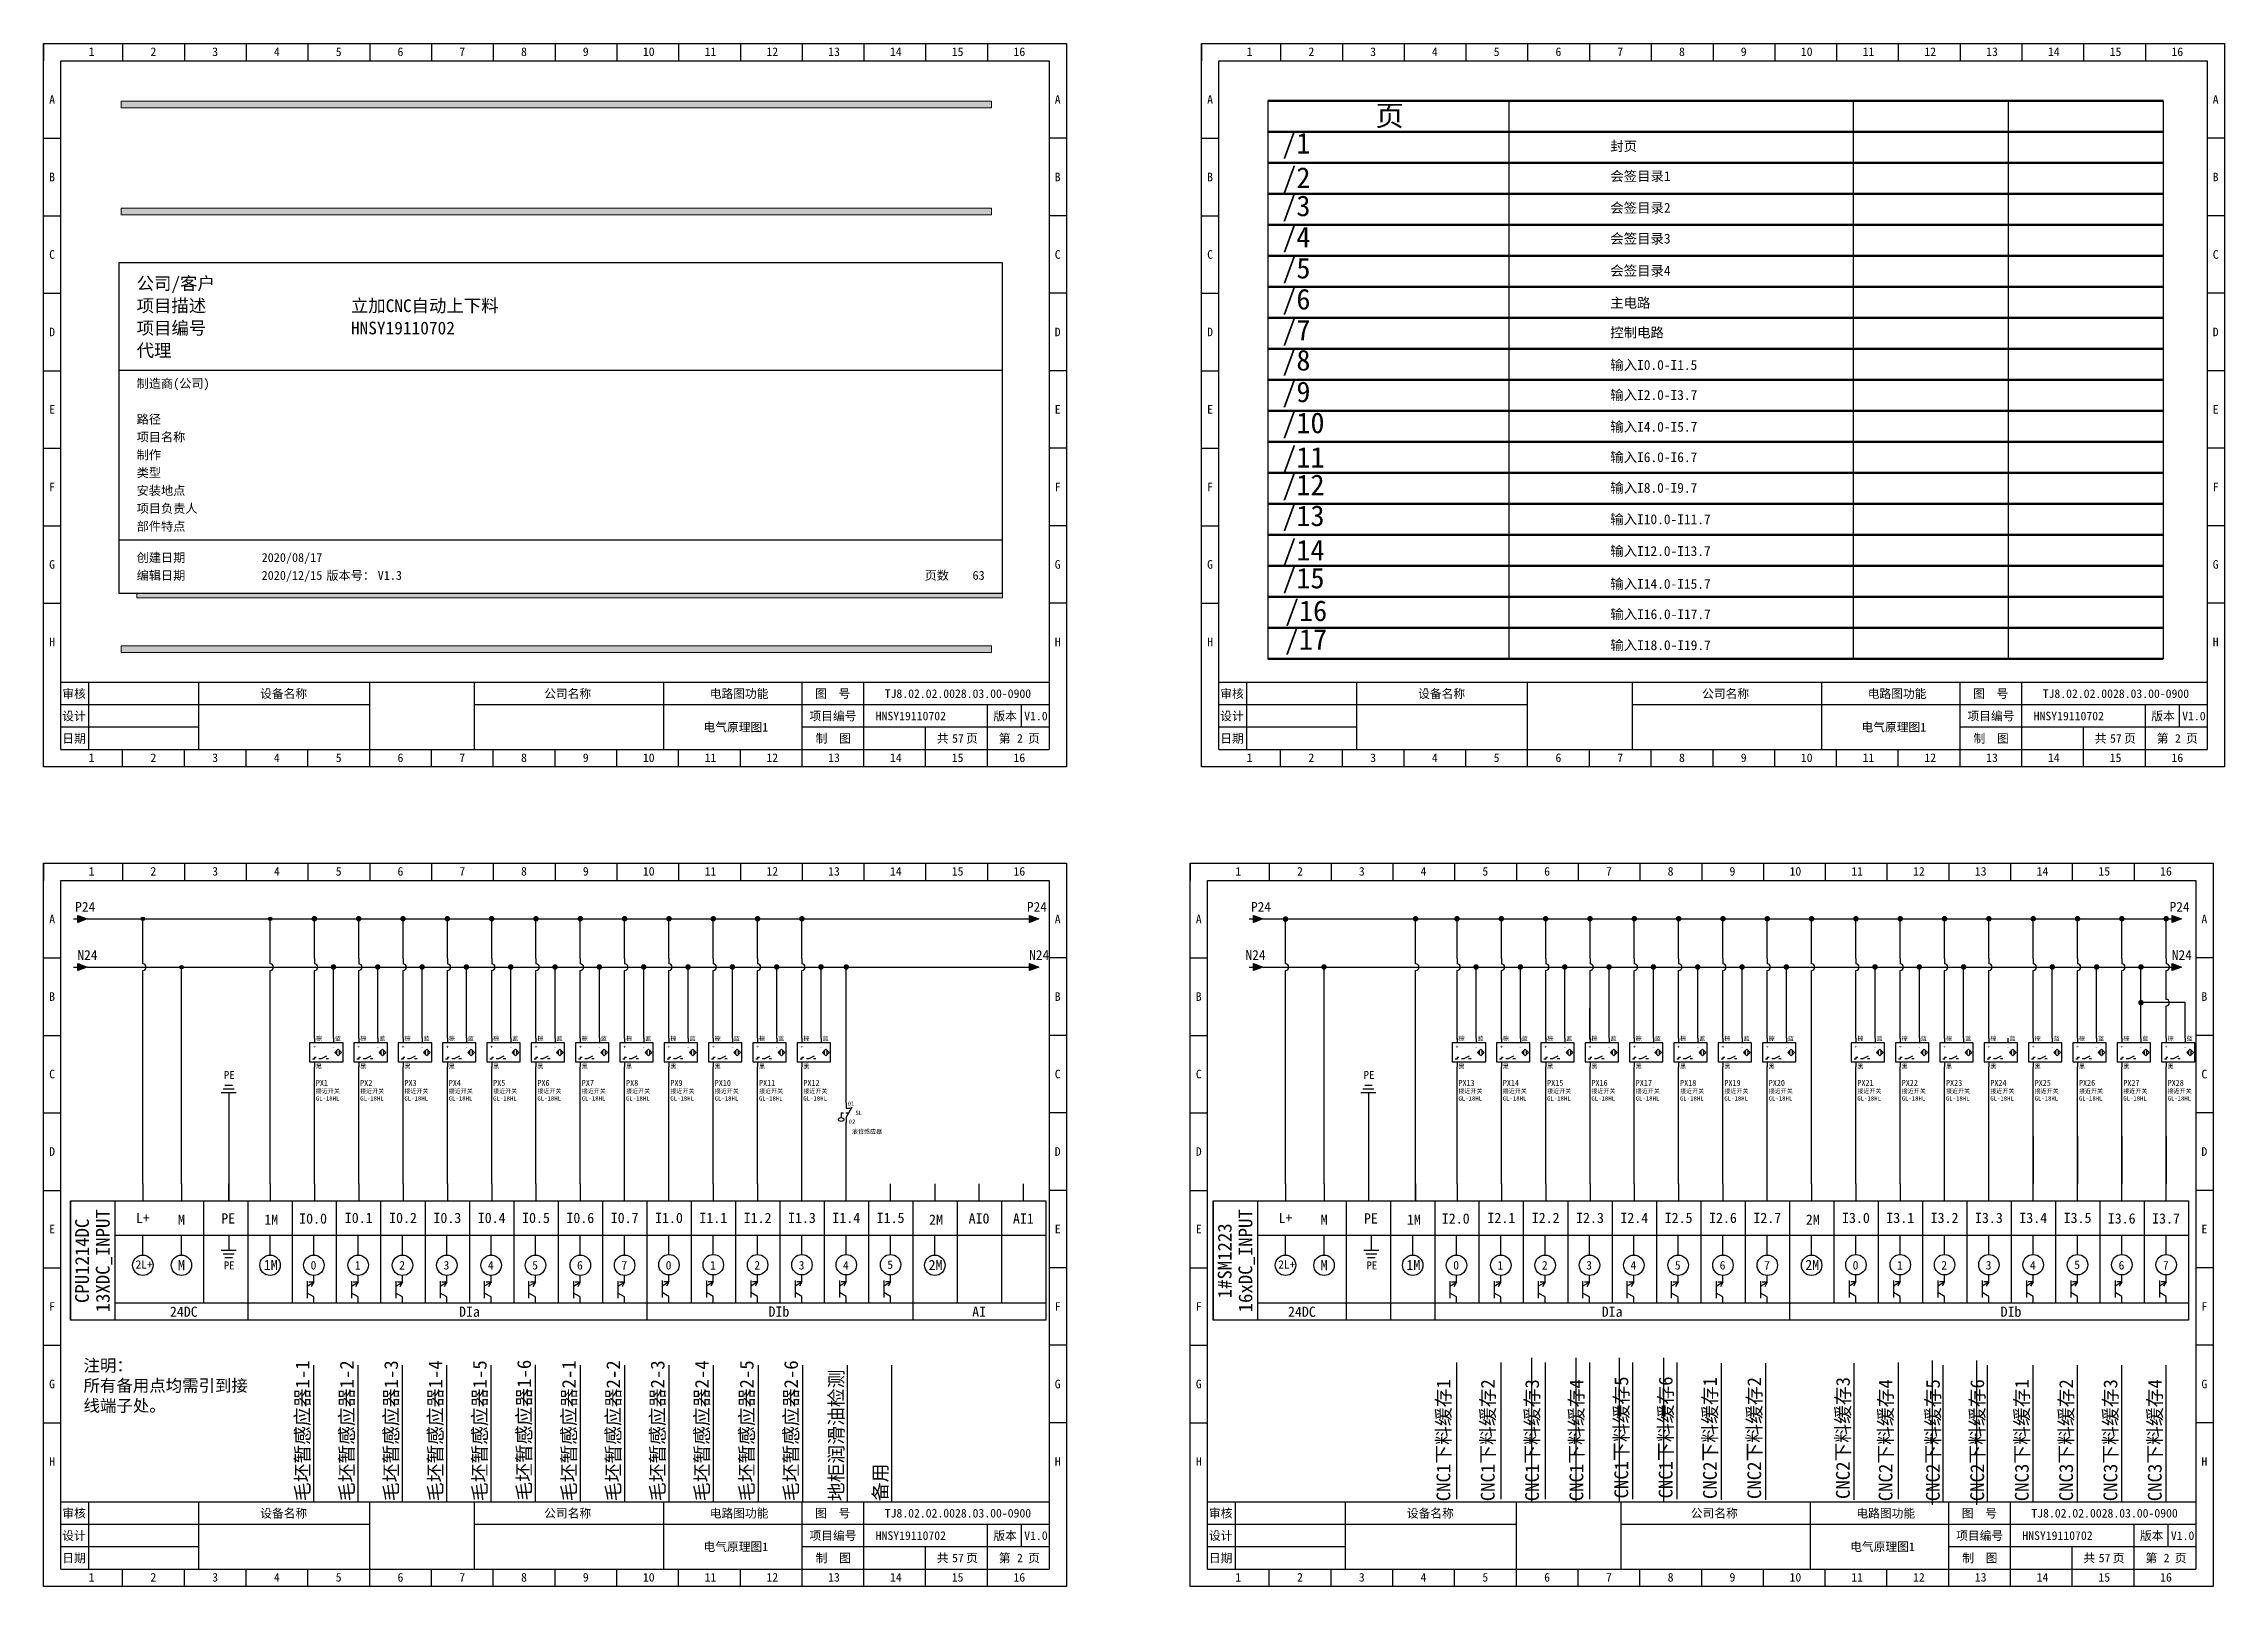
# Model space of a CAD drawing. Header units: millimetres. Extents: x 914 to 910632, y -176 to 682692.
# Drawn here: x 1567 to 2200, y 3539 to 3987 of the extents above; entities that cross this region are included whole.
import ezdxf
from ezdxf.enums import TextEntityAlignment as Align

# ---------------------------------------------------------------- set-up
doc = ezdxf.new("R2010")
doc.units = ezdxf.units.MM
for name, color, linetype, lineweight in [('EPLAN200', 73, 'Continuous', 35), ('EPLAN300', 5, 'Continuous', 25), ('EPLAN311', 1, 'Continuous', 25), ('EPLAN451', 73, 'Continuous', 35)]:
    doc.layers.add(name, color=color, linetype=linetype, lineweight=lineweight)
doc.styles.get("Standard").update_dxf_attribs({"font": 'arial.ttf'})
doc.styles.add('宋体', font='')
doc.styles.get('宋体').set_extended_font_data('宋体')

msp = doc.modelspace()

# ---------------------------------------------------------------- texts
at = {"color": 7, "style": '宋体'}
for s, height, p in [('封页', 2.8548, (2022.073, 3957.63)), ('会签目录1', 2.8548, (2022.073, 3948.929)), ('会签目录2', 2.8548, (2022.073, 3939.728)), ('会签目录3', 2.8548, (2022.073, 3930.794)), ('会签目录4', 2.8548, (2022.073, 3921.466)), ('主电路', 2.8548, (2022.073, 3912.145)), ('控制电路', 2.8548, (2022.073, 3903.524)), ('输入I0.0-I1.5', 2.85481, (2022.073, 3894.105)), ('输入I2.0-I3.7', 2.85481, (2022.073, 3885.378)), ('输入I4.0-I5.7', 2.85481, (2022.073, 3876.155)), ('输入I6.0-I6.7', 2.85481, (2022.073, 3867.332)), ('输入I8.0-I9.7', 2.85481, (2022.073, 3858.412)), ('输入I10.0-I11.7', 2.85481, (2022.073, 3849.287)), ('输入I12.0-I13.7', 2.85481, (2022.073, 3840.058)), ('输入I14.0-I15.7', 2.85481, (2022.073, 3830.535)), ('输入I16.0-I17.7', 2.85481, (2022.1, 3821.73)), ('输入I18.0-I19.7', 2.85481, (2022.1, 3812.73))]:
    msp.add_text(s, height=height, dxfattribs=at).set_placement(p, align=Align.MIDDLE_LEFT)
at = {"style": '宋体'}
for s, height, p in [('I0.0', 2.97, (1641.354, 3644.762)), ('I2.0', 2.97, (1973.156, 3644.762)), ('0', 2.475, (1644.664, 3631.439)), ('1', 2.475, (1657.534, 3631.439)), ('2', 2.475, (1670.404, 3631.439)), ('3', 2.475, (1683.274, 3631.439)), ('4', 2.475, (1696.144, 3631.439)), ('5', 2.475, (1709.014, 3631.439)), ('6', 2.475, (1722.039, 3631.439)), ('7', 2.475, (1734.909, 3631.439)), ('0', 2.475, (1747.779, 3631.439)), ('1', 2.475, (1760.649, 3631.439)), ('2', 2.475, (1773.519, 3631.439)), ('3', 2.475, (1786.389, 3631.439)), ('4', 2.475, (1799.259, 3631.439)), ('5', 2.475, (1812.129, 3631.599)), ('0', 2.475, (1976.466, 3631.439)), ('1', 2.475, (1989.336, 3631.439)), ('2', 2.475, (2002.206, 3631.439)), ('3', 2.475, (2015.076, 3631.439)), ('4', 2.475, (2027.946, 3631.439)), ('5', 2.475, (2040.816, 3631.439)), ('6', 2.475, (2053.841, 3631.439)), ('7', 2.475, (2066.711, 3631.439)), ('0', 2.475, (2092.451, 3631.439)), ('1', 2.475, (2105.321, 3631.439)), ('2', 2.475, (2118.191, 3631.439)), ('3', 2.475, (2131.061, 3631.439)), ('4', 2.475, (2143.931, 3631.439)), ('5', 2.475, (2156.801, 3631.599)), ('6', 2.475, (2169.671, 3631.439)), ('7', 2.475, (2182.541, 3631.439))]:
    msp.add_text(s, height=height, dxfattribs=at).set_placement(p)
at = {"color": 0, "style": '宋体'}
for s, rotation, p in [('毛坯暂感应器1-1', 89.996529, (1644.303, 3564.166)), ('毛坯暂感应器1-2', 89.996529, (1657.173, 3564.166)), ('毛坯暂感应器1-3', 89.996529, (1670.043, 3564.166)), ('毛坯暂感应器1-4', 89.996529, (1682.913, 3564.166)), ('毛坯暂感应器1-5', 89.996529, (1695.783, 3564.166)), ('毛坯暂感应器1-6', 89.996529, (1708.653, 3564.325)), ('毛坯暂感应器2-1', 89.996529, (1721.678, 3564.166)), ('毛坯暂感应器2-2', 89.996529, (1734.548, 3564.166)), ('毛坯暂感应器2-3', 89.996529, (1747.418, 3564.166)), ('毛坯暂感应器2-4', 89.996529, (1760.288, 3564.166)), ('毛坯暂感应器2-5', 89.996529, (1773.314, 3564.166)), ('毛坯暂感应器2-6', 89.996529, (1786.184, 3564.166)), ('地柜润滑油检测', 89.996529, (1799.313, 3564.166)), ('CNC1下料缓存1', 90, (1975.625, 3564.16)), ('CNC1下料缓存2', 90, (1988.495, 3564.16)), ('CNC1下料缓存3', 90, (2001.365, 3564.16)), ('CNC1下料缓存4', 90, (2014.235, 3564.16)), ('CNC1下料缓存5', 89.996529, (2027.273, 3564.96)), ('CNC1下料缓存6', 89.996529, (2040.143, 3564.96)), ('CNC2下料缓存1', 89.996529, (2053.013, 3564.8)), ('CNC2下料缓存2', 89.996529, (2065.883, 3564.8)), ('CNC2下料缓存3', 89.996529, (2091.623, 3564.8)), ('CNC2下料缓存4', 90, (2104.014, 3564.16)), ('CNC2下料缓存5', 89.996529, (2117.751, 3564.166)), ('CNC2下料缓存6', 89.996529, (2130.621, 3564.166)), ('CNC3下料缓存1', 89.996529, (2143.57, 3564.166)), ('CNC3下料缓存2', 89.996529, (2156.44, 3564.166)), ('CNC3下料缓存3', 89.996529, (2169.31, 3564.166)), ('CNC3下料缓存4', 89.996529, (2182.18, 3564.166)), ('备用', 89.996529, (1812.101, 3564.166))]:
    msp.add_text(s, height=4, rotation=rotation, dxfattribs=at).set_placement(p)
at = {"style": '宋体'}
for s, width, gutter_width, heights, insert, char_height, attachment_point in [('\\pt36;页', 8.6091, 485.371, [7.973], (1953.904, 3969.497), 6, 1), ('\\pt36;/1', 8.6091, 485.371, [7.973], (1926.849, 3961.499), 6, 1), ('\\pt36;/2', 8.6091, 485.371, [7.973], (1926.849, 3951.499), 6, 1), ('\\pt36;/3', 8.6091, 485.371, [7.973], (1926.849, 3943.312), 6, 1), ('\\pt36;/4', 8.6091, 485.371, [7.973], (1926.849, 3934.218), 6, 1), ('\\pt36;/5', 8.6091, 485.371, [7.973], (1926.849, 3925.215), 6, 1), ('\\pt36;/6', 8.6091, 485.371, [7.973], (1926.849, 3916.212), 6, 1), ('\\pt36;/7', 8.6091, 485.371, [7.973], (1926.849, 3907.21), 6, 1), ('\\pt36;/8', 8.6091, 485.371, [7.973], (1926.849, 3898.479), 6, 1), ('\\pt36;/9', 8.6091, 485.371, [7.973], (1926.849, 3889.295), 6, 1), ('\\pt36;/10', 8.6091, 485.371, [7.973], (1926.849, 3880.292), 6, 1), ('\\pt36;/11', 8.6091, 485.371, [7.973], (1926.849, 3870.292), 6, 1), ('\\pt36;/12', 8.6091, 485.371, [7.973], (1926.849, 3862.286), 6, 1), ('\\pt36;/13', 8.6091, 485.371, [7.973], (1926.849, 3853.322), 6, 1), ('\\pt36;/14', 8.6091, 485.371, [7.973], (1926.849, 3843.322), 6, 1), ('\\pt36;/15', 8.6091, 485.371, [7.973], (1926.849, 3835.226), 6, 1), ('\\pt36;/16', 8.6091, 485.371, [7.973], (1927.612, 3825.733), 6, 1), ('\\pt36;/17', 8.6091, 485.371, [7.973], (1927.599, 3817.4), 6, 1), ('PE', 3.09008, 12.5, [0], (1619.491, 3689.086), 2.31, 1), ('PE', 3.09008, 12.5, [0], (1950.444, 3689.086), 2.31, 1), ('L+', 2.52587, 12.5, [0], (1595.959, 3646.407), 2.97, 5), ('\\pi-5.94,l8.91,t8.91;PE', 2.52587, 12.5, [0], (1619.26, 3646.264), 2.97, 5), ('I0.1', 2.52587, 12.5, [0], (1658.643, 3646.407), 2.97, 5), ('I0.2', 2.52587, 12.5, [0], (1671.513, 3646.407), 2.97, 5), ('I0.3', 2.52587, 12.5, [0], (1684.383, 3646.407), 2.97, 5), ('I0.4', 2.52587, 12.5, [0], (1697.253, 3646.407), 2.97, 5), ('I0.5', 2.52587, 12.5, [0], (1710.123, 3646.407), 2.97, 5), ('I0.6', 2.52587, 12.5, [0], (1722.993, 3646.407), 2.97, 5), ('I0.7', 2.52587, 12.5, [2.97], (1735.863, 3646.407), 2.97, 5), ('I1.0', 2.52587, 12.5, [0], (1748.733, 3646.407), 2.97, 5), ('I1.1', 2.52587, 12.5, [0], (1761.603, 3646.407), 2.97, 5), ('I1.2', 2.52587, 12.5, [0], (1774.473, 3646.407), 2.97, 5), ('I1.3', 2.52587, 12.5, [0], (1787.343, 3646.407), 2.97, 5), ('I1.4', 2.52587, 12.5, [0], (1800.213, 3646.407), 2.97, 5), ('I1.5', 2.52587, 12.5, [0], (1813.083, 3646.407), 2.97, 5), ('AI0', 2.52587, 12.5, [0], (1838.773, 3646.246), 2.97, 5), ('AI1', 2.52587, 12.5, [0], (1851.643, 3646.246), 2.97, 5), ('L+', 2.52587, 12.5, [0], (1927.761, 3646.407), 2.97, 5), ('\\pi-5.94,l8.91,t8.91;PE', 2.52587, 12.5, [0], (1951.061, 3646.264), 2.97, 5), ('I2.1', 2.52587, 12.5, [0], (1990.445, 3646.407), 2.97, 5), ('I2.2', 2.52587, 12.5, [0], (2003.315, 3646.407), 2.97, 5), ('I2.3', 2.52587, 12.5, [0], (2016.185, 3646.407), 2.97, 5), ('I2.4', 2.52587, 12.5, [0], (2029.055, 3646.407), 2.97, 5), ('I2.5', 2.52587, 12.5, [0], (2041.925, 3646.407), 2.97, 5), ('I2.6', 2.52587, 12.5, [0], (2054.795, 3646.407), 2.97, 5), ('I2.7', 2.52587, 12.5, [0], (2067.665, 3646.407), 2.97, 5), ('I3.0', 2.52587, 12.5, [0], (2093.405, 3646.407), 2.97, 5), ('I3.1', 2.52587, 12.5, [0], (2106.275, 3646.407), 2.97, 5), ('I3.2', 2.52587, 12.5, [0], (2119.145, 3646.407), 2.97, 5), ('I3.3', 2.52587, 12.5, [0], (2132.015, 3646.407), 2.97, 5), ('I3.4', 2.52587, 12.5, [0], (2144.885, 3646.407), 2.97, 5), ('I3.5', 2.52587, 12.5, [0], (2157.755, 3646.407), 2.97, 5), ('I3.6', 2.52587, 12.5, [0], (2170.575, 3646.246), 2.97, 5), ('I3.7', 2.52587, 12.5, [0], (2183.445, 3646.246), 2.97, 5), ('2L+', 2.52587, 12.5, [0], (1596.333, 3632.924), 2.42, 5), ('PE', 3.09008, 12.5, [0], (1619.467, 3633.79), 2.31, 1), ('2L+', 2.52587, 12.5, [0], (1928.135, 3632.924), 2.42, 5), ('PE', 3.09008, 12.5, [0], (1951.269, 3633.79), 2.31, 1), ('24DC', 2.52587, 12.5, [0], (1607.853, 3619.164), 2.97, 5), ('DIa', 2.52587, 12.5, [0], (1690.814, 3619.16), 2.97, 5), ('DIb', 2.52587, 12.5, [0], (1780.66, 3619.2), 2.97, 5), ('AI', 2.52587, 12.5, [0], (1838.794, 3619.201), 2.97, 5), ('24DC', 2.52587, 12.5, [0], (1932.53, 3619.16), 2.97, 5), ('DIa', 2.52587, 12.5, [0], (2022.616, 3619.16), 2.97, 5), ('DIb', 2.52587, 12.5, [0], (2138.446, 3619.16), 2.97, 5)]:
    msp.add_mtext_dynamic_manual_height_columns(s, width=width, gutter_width=gutter_width, heights=heights, dxfattribs=dict(at, insert=insert, char_height=char_height, attachment_point=attachment_point))
at = {"char_height": 2.97, "width": 0.51975, "attachment_point": 1, "style": '宋体'}
for s, insert in [('M', (1606.169, 3647.401)), ('1M', (1631.221, 3647.401)), ('2M', (1824.271, 3647.401)), ('M', (1937.971, 3647.401)), ('1M', (1963.023, 3647.401)), ('2M', (2078.853, 3647.401)), ('M', (1606.169, 3634.182)), ('1M', (1631.075, 3634.243)), ('2M', (1824.125, 3634.243)), ('M', (1937.971, 3634.182)), ('1M', (1962.877, 3634.243)), ('2M', (2078.707, 3634.243))]:
    msp.add_mtext(s, dxfattribs=dict(at, insert=insert))
at = {"color": 0, "insert": (1578.729, 3605.322), "char_height": 3.5, "attachment_point": 1, "style": '宋体'}
msp.add_mtext_dynamic_manual_height_columns('注明：\\P所有备用点均需引到接线端子处。', width=49.5723, gutter_width=12.5, heights=[18.628], dxfattribs=at)
at = {"style": '宋体'}
for tag, text, p in [('TJ8.02.02.0028.03.00-0900', 'TJ8.01.01.0181.00.01-0900', (1832.645, 3798.661)), ('TJ8.02.02.0028.03.00-0900', 'TJ8.01.01.0181.00.01-0900', (2168.896, 3798.661)), ('HNSY19110702', 'HNSY19110702', (1818.973, 3792.161)), ('V1.0', '1.0', (1855.296, 3792.161)), ('HNSY19110702', 'HNSY19110702', (2155.225, 3792.161)), ('V1.0', '1.0', (2191.547, 3792.161)), ('电气原理图1', '封页', (1768.145, 3788.911)), ('2', '01', (1850.645, 3785.661)), ('电气原理图1', '封页', (2104.396, 3788.911)), ('2', '01', (2186.896, 3785.661)), ('57', '01', (1832.645, 3785.661)), ('57', '01', (2168.896, 3785.661)), ('TJ8.02.02.0028.03.00-0900', 'TJ8.01.01.0181.00.01-0900', (1832.645, 3560.675)), ('TJ8.02.02.0028.03.00-0900', 'TJ8.01.01.0181.00.01-0900', (2165.609, 3560.675)), ('电气原理图1', '封页', (1768.145, 3550.925)), ('HNSY19110702', 'HNSY19110702', (1818.973, 3554.175)), ('V1.0', '1.0', (1855.296, 3554.175)), ('电气原理图1', '封页', (2101.109, 3550.925)), ('HNSY19110702', 'HNSY19110702', (2151.938, 3554.175)), ('V1.0', '1.0', (2188.26, 3554.175)), ('57', '01', (1832.645, 3547.675)), ('2', '01', (1850.645, 3547.675)), ('57', '01', (2165.609, 3547.675)), ('2', '01', (2183.609, 3547.675))]:
    msp.add_attdef(tag, text=text, height=2.5, dxfattribs=at).set_placement(p, align=Align.MIDDLE_CENTER)
at = {"color": 0, "style": '宋体'}
for tag, p, s, height in [('01', (1800.627, 3678.993), '', 1.25), ('02', (1800.887, 3673.763), '', 1.25), ('SL', (1802.867, 3676.301), '红色按钮', 1.2499), ('液位感应器', (1801.874, 3670.872), '', 1.25)]:
    msp.add_attdef(tag, p, s, height=height, dxfattribs=at)
at = {"style": '宋体'}
for tag, p in [('13XDC_INPUT', (1584.321, 3633.971)), ('16xDC_INPUT', (1916.123, 3633.971)), ('CPU1214DC', (1578.305, 3633.952)), ('1#SM1223', (1910.107, 3633.952))]:
    msp.add_attdef(tag, text='封页', height=4, rotation=90, dxfattribs=at).set_placement(p, align=Align.MIDDLE_CENTER)

# ---------------------------------------------------------------- blocks, each defined once
blk = doc.blocks.new('EPLSYM_LibrarySPECIAL_Symbol8_Variant0_Placement1')
at = {"linetype": 'Continuous', "lineweight": 25, "ltscale": 4}
blk.add_hatch(color=1, dxfattribs=at).paths.add_polyline_path([(-0.75, 1), (2, 0), (-0.75, -1)], flags=0)
at = {"color": 1, "linetype": 'Continuous', "lineweight": 25, "ltscale": 4}
blk.add_line((-2, 0), (-0.75, 0), dxfattribs=at)
blk.add_lwpolyline([(-0.75, 1), (2, 0), (-0.75, -1)], close=True, dxfattribs=at)
at = {"color": 5}
blk.add_attdef('70_20010', text='', height=2.85, dxfattribs=at).set_placement((3, 0), align=Align.MIDDLE_LEFT)
at = {"color": 73}
for tag, p in [('70_24350', (33.76, 0)), ('70_24300', (72.31, 0))]:
    blk.add_attdef(tag, text='', height=2.06, dxfattribs=at).set_placement(p, align=Align.MIDDLE_LEFT)
blk = doc.blocks.new('F26_001')
at = {"layer": 'EPLAN200', "linetype": 'Continuous', "lineweight": 13, "ltscale": 4}
for points in [[(9, 273.5), (399, 273.5), (399, 276.5), (9, 276.5)], [(9, 225.5), (399, 225.5), (399, 228.5), (9, 228.5)], [(16, 54), (404, 54), (404, 56), (16, 56)]]:
    blk.add_hatch(color=73, dxfattribs=at).paths.add_polyline_path(points, flags=0)
at = {"layer": 'EPLAN200', "linetype": 'Continuous', "lineweight": 9}
blk.add_hatch(color=73, dxfattribs=at).paths.add_polyline_path([(9, 29.5), (399, 29.5), (399, 32.5), (9, 32.5)], flags=0)
at = {"layer": 'EPLAN200', "color": 73, "linetype": 'Continuous', "lineweight": 25, "ltscale": 4}
for p, q in [((8, 156), (404, 156)), ((8, 80), (404, 80))]:
    blk.add_line(p, q, dxfattribs=at)
at = {"layer": 'EPLAN200', "color": 73, "linetype": 'Continuous', "lineweight": 13, "ltscale": 4}
for points in [[(9, 273.5), (399, 273.5), (399, 276.5), (9, 276.5)], [(9, 225.5), (399, 225.5), (399, 228.5), (9, 228.5)], [(16, 54), (404, 54), (404, 56), (16, 56)]]:
    blk.add_lwpolyline(points, close=True, dxfattribs=at)
at = {"layer": 'EPLAN200', "color": 73, "linetype": 'Continuous', "lineweight": 25, "ltscale": 4}
blk.add_lwpolyline([(8, 56), (404, 56), (404, 204), (8, 204)], close=True, dxfattribs=at)
at = {"layer": 'EPLAN200', "color": 73, "linetype": 'Continuous', "lineweight": 9}
blk.add_lwpolyline([(9, 29.5), (399, 29.5), (399, 32.5), (9, 32.5)], close=True, dxfattribs=at)
at = {"color": 73}
blk.add_attdef('4_11015', text='', height=2.85, dxfattribs=at).set_placement((404, 280), align=Align.RIGHT)
for tag, p, height in [('14_10015_1', (124, 254), 11.42), ('14_10100', (112, 192), 5.71), ('14_10011', (112, 182), 5.71), ('14_10013', (112, 172), 5.71), ('14_10014', (112, 162), 5.71), ('14_10015', (112, 148), 4), ('14_10901[1]', (112, 132), 4), ('14_10000', (112, 124), 4), ('14_10030', (112, 116), 4), ('14_10031', (112, 108), 4), ('14_10032', (112, 100), 4), ('14_10025', (112, 92), 4), ('14_10033', (112, 84), 4)]:
    blk.add_attdef(tag, p, '', height=height, dxfattribs=at)
for tag, p in [('14_10021', (72, 72)), ('14_10023', (72, 64))]:
    blk.add_attdef(tag, text='', height=4, dxfattribs=at).set_placement(p, align=Align.MIDDLE_LEFT)
blk.add_attdef('14_10300', text='', height=4, dxfattribs=at).set_placement((396, 64), align=Align.MIDDLE_RIGHT)
at = {"layer": 'EPLAN200', "color": 73, "style": '宋体'}
for s, height, p in [('公司/客户', 5.71, (16, 192)), ('项目描述', 5.71, (16, 182)), ('项目编号', 5.71, (16, 172)), ('代理', 5.71, (16, 162)), ('制造商(公司)', 3.997, (16, 148)), ('项目名称', 3.997, (16, 124)), ('路径', 3.997, (16, 132)), ('制作', 3.997, (16, 116)), ('类型', 3.997, (16, 108)), ('安装地点', 3.997, (16, 100)), ('项目负责人', 3.997, (16, 92)), ('部件特点', 3.997, (16, 84))]:
    blk.add_text(s, height=height, dxfattribs=at).set_placement(p)
for s, p in [('创建日期', (16, 72)), ('编辑日期', (16, 64)), ('版本号：', (101, 64)), ('V1.3', (124, 64))]:
    blk.add_text(s, height=3.997, dxfattribs=at).set_placement(p, align=Align.MIDDLE_LEFT)
blk.add_text('页数', height=3.997, dxfattribs=at).set_placement((380, 64), align=Align.MIDDLE_RIGHT)
blk = doc.blocks.new('磁性接近开关3线常开')
at = {"color": 5, "linetype": 'Continuous', "lineweight": 25, "ltscale": 4}
for p, q in [((0, 8.4), (0, 7)), ((5.6, 8.4), (5.6, 7)), ((0, 2.71), (0, 2.19)), ((0, 1.4), (0, 0)), ((3.59, 3.14), (2.01, 2.36)), ((6.63, 3.58), (6.63, 4.82)), ((7.37, 3.58), (7.37, 4.82))]:
    blk.add_line(p, q, dxfattribs=at)
at = {"color": 5, "linetype": 'Continuous', "lineweight": 25}
for p, q in [((0, 2.19), (-0.53, 2.19)), ((0.53, 2.71), (0, 2.71)), ((2.01, 2.36), (1.31, 2.36)), ((4.11, 2.36), (3.41, 2.36))]:
    blk.add_line(p, q, dxfattribs=at)
at = {"color": 5, "linetype": 'Continuous', "lineweight": 25, "ltscale": 4}
for points in [[(-1.4, 1.4), (8.4, 1.4), (8.4, 7), (-1.4, 7)], [(7, 5.19), (6.01, 4.2), (7, 3.21), (7.99, 4.2)]]:
    blk.add_lwpolyline(points, close=True, dxfattribs=at)
at = {"color": 5, "style": '宋体'}
for s, p in [('+', (0, 5.84)), ('-', (5.6, 5.84))]:
    blk.add_text(s, height=1.05, dxfattribs=at).set_placement(p, align=Align.MIDDLE_CENTER)
at = {"color": 0, "style": '宋体'}
for tag, p in [('01', (0.42, 7.67)), ('03', (6.02, 7.67)), ('02', (0.42, -0.54)), ('05', (0.42, -7.76)), ('06', (0.42, -9.92))]:
    blk.add_attdef(tag, p, '', height=1.26, dxfattribs=at)
at = {"color": 5, "style": '宋体'}
blk.add_attdef('04', (0.42, -5.6), '', height=1.75, dxfattribs=at)
blk = doc.blocks.new('*U388')
blk.add_line((-2.5, 0), (2.5, 0))
blk = doc.blocks.new('*U389')
at = {"color": 0, "linetype": 'ByBlock', "lineweight": -2, "transparency": 16777216}
for p in [(0, 0), (0, -22.5), (0, -45), (0, -67.5), (0, -90), (0, -112.5), (0, -135)]:
    blk.add_blockref('*U388', p, dxfattribs=at)
blk = doc.blocks.new('*U390')
blk.add_line((-2.5, 0), (2.5, 0))
blk = doc.blocks.new('*U391')
at = {"color": 0, "linetype": 'ByBlock', "lineweight": -2, "transparency": 16777216}
for p in [(0, 0), (0, -22.5), (0, -45), (0, -67.5), (0, -90), (0, -112.5), (0, -135)]:
    blk.add_blockref('*U390', p, dxfattribs=at)
blk = doc.blocks.new('制图图框')
for p, q in [((-2700.08, 789.32), (-2403.08, 789.32)), ((-2700.08, 579.32), (-2700.08, 789.32)), ((-2700.08, 789.32), (-2700.08, 784.32)), ((-2700.08, 789.32), (-2695.08, 789.32)), ((-2677.15, 789.32), (-2677.15, 784.32)), ((-2659.21, 789.32), (-2659.21, 784.32)), ((-2641.27, 789.32), (-2641.27, 784.32)), ((-2623.33, 789.32), (-2623.33, 784.32)), ((-2605.4, 789.32), (-2605.4, 784.32)), ((-2587.46, 789.32), (-2587.46, 784.32)), ((-2569.52, 789.32), (-2569.52, 784.32)), ((-2551.58, 789.32), (-2551.58, 784.32)), ((-2533.65, 789.32), (-2533.65, 784.32)), ((-2515.71, 789.32), (-2515.71, 784.32)), ((-2497.77, 789.32), (-2497.77, 784.32)), ((-2479.83, 789.32), (-2479.83, 784.32)), ((-2461.9, 789.32), (-2461.9, 784.32)), ((-2443.96, 789.32), (-2443.96, 784.32)), ((-2426.02, 789.32), (-2426.02, 784.32)), ((-2403.08, 789.32), (-2403.08, 579.32)), ((-2403.08, 789.32), (-2403.08, 784.32)), ((-2695.08, 784.32), (-2408.08, 784.32)), ((-2695.08, 584.32), (-2695.08, 784.32)), ((-2408.08, 784.32), (-2408.08, 584.32)), ((-2408.08, 603.82), (-2695.08, 603.82)), ((-2687.08, 603.82), (-2687.08, 584.32)), ((-2655.08, 603.82), (-2655.08, 584.32)), ((-2655.08, 603.82), (-2655.08, 584.32)), ((-2605.4, 579.32), (-2605.4, 603.82)), ((-2575.08, 603.82), (-2575.08, 584.32)), ((-2575.08, 603.82), (-2575.08, 584.32)), ((-2575.08, 603.82), (-2575.08, 584.32)), ((-2520.08, 603.82), (-2520.08, 584.32)), ((-2479.83, 579.32), (-2479.83, 603.82)), ((-2461.9, 579.32), (-2461.9, 603.82)), ((-2655.08, 597.32), (-2695.08, 597.32)), ((-2605.4, 597.32), (-2655.08, 597.32)), ((-2408.08, 597.32), (-2575.08, 597.32)), ((-2426.02, 579.32), (-2426.02, 597.32)), ((-2416.18, 597.32), (-2416.18, 590.82)), ((-2655.08, 590.82), (-2695.08, 590.82)), ((-2408.08, 590.82), (-2479.83, 590.82)), ((-2443.96, 579.32), (-2443.96, 590.82)), ((-2695.08, 584.32), (-2408.08, 584.32)), ((-2677.15, 579.32), (-2677.15, 584.32)), ((-2659.21, 579.32), (-2659.21, 584.32)), ((-2641.27, 579.32), (-2641.27, 584.32)), ((-2623.33, 579.32), (-2623.33, 584.32)), ((-2587.46, 579.32), (-2587.46, 584.32)), ((-2569.52, 579.32), (-2569.52, 584.32)), ((-2551.58, 579.32), (-2551.58, 584.32)), ((-2533.65, 579.32), (-2533.65, 584.32)), ((-2515.71, 579.32), (-2515.71, 584.32)), ((-2497.77, 579.32), (-2497.77, 584.32)), ((-2403.08, 579.32), (-2700.08, 579.32))]:
    blk.add_line(p, q)
blk.add_blockref('*U389', (-2697.58, 761.82))
at = {"xscale": -1}
blk.add_blockref('*U391', (-2405.58, 761.82), dxfattribs=at)
at = {"style": '宋体'}
for s, p in [('1', (-2687.01, 785.71)), ('2', (-2669.07, 785.71)), ('3', (-2651.13, 785.71)), ('4', (-2633.2, 785.71)), ('5', (-2615.26, 785.71)), ('6', (-2597.32, 785.71)), ('7', (-2579.38, 785.71)), ('8', (-2561.45, 785.71)), ('9', (-2543.51, 785.71)), ('10', (-2526.07, 785.71)), ('11', (-2508.13, 785.71)), ('12', (-2490.2, 785.71)), ('13', (-2472.26, 785.71)), ('14', (-2454.32, 785.71)), ('15', (-2436.38, 785.71)), ('16', (-2418.45, 785.71)), ('A', (-2698.47, 771.84)), ('A', (-2406.47, 771.84)), ('B', (-2698.47, 749.34)), ('B', (-2406.47, 749.34)), ('C', (-2698.47, 726.84)), ('C', (-2406.47, 726.84)), ('D', (-2698.47, 704.34)), ('D', (-2406.47, 704.34)), ('E', (-2698.47, 681.84)), ('E', (-2406.47, 681.84)), ('F', (-2698.47, 659.34)), ('F', (-2406.47, 659.34)), ('G', (-2698.47, 636.84)), ('G', (-2406.47, 636.84)), ('H', (-2698.47, 614.34)), ('H', (-2406.47, 614.34)), ('审核', (-2694.65, 599.29)), ('设备名称', (-2637.2, 599.28)), ('公司名称', (-2554.73, 599.29)), ('电路图功能', (-2506.66, 599.29)), ('图  号', (-2476.05, 599.3)), ('设计', (-2694.66, 592.79)), ('项目编号', (-2477.68, 592.79)), ('版本', (-2424.3, 592.79)), ('日期', (-2694.66, 586.29)), ('制  图', (-2475.91, 586.28)), ('共   页', (-2440.72, 586.31)), ('第   页', (-2422.72, 586.3)), ('1', (-2687.01, 580.71)), ('2', (-2669.07, 580.71)), ('3', (-2651.13, 580.71)), ('4', (-2633.2, 580.71)), ('5', (-2615.26, 580.71)), ('6', (-2597.32, 580.71)), ('7', (-2579.38, 580.71)), ('8', (-2561.45, 580.71)), ('9', (-2543.51, 580.71)), ('10', (-2526.07, 580.71)), ('11', (-2508.13, 580.71)), ('12', (-2490.2, 580.71)), ('13', (-2472.26, 580.71)), ('14', (-2454.32, 580.71)), ('15', (-2436.38, 580.71)), ('16', (-2418.45, 580.71))]:
    blk.add_text(s, height=2.5, dxfattribs=at).set_placement(p)
blk = doc.blocks.new('*U202')
blk.add_line((0, 0.14), (0, 5.8))
blk.add_circle((0, -2.83), 2.97)
blk = doc.blocks.new('*U203')
at = {"color": 0, "linetype": 'ByBlock', "lineweight": -2, "transparency": 16777216}
for p in [(0, 0), (12.87, 0)]:
    blk.add_blockref('*U202', p, dxfattribs=at)
blk = doc.blocks.new('*U285')
at = {"color": 0, "linetype": 'ByBlock', "lineweight": 53}
blk.add_line((-130, 0), (130, 0), dxfattribs=at)
blk = doc.blocks.new('*U286')
at = {"color": 0, "linetype": 'ByBlock', "lineweight": -2, "transparency": 16777216}
for p in [(0, 0), (0, -9), (0, -18), (0, -27), (0, -36), (0, -45), (0, -54), (0, -63), (0, -72), (0, -81), (0, -90), (0, -99), (0, -108), (0, -117), (0, -126), (0, -135), (0, -144), (0, -153), (0, -162)]:
    blk.add_blockref('*U285', p, dxfattribs=at)

# ---------------------------------------------------------------- hatches: boundary and pattern name
at = {"layer": 'EPLAN311', "ltscale": 4}
h = msp.add_hatch(color=1, dxfattribs=at)
edge = h.paths.add_edge_path()
edge.add_arc((1595.965, 3733.256), 0.52, 0, 360)
h = msp.add_hatch(color=1, dxfattribs=at)
edge = h.paths.add_edge_path()
edge.add_arc((1632.905, 3733.255), 0.52, 0, 360)
h = msp.add_hatch(color=0, dxfattribs=at)
edge = h.paths.add_edge_path()
edge.add_arc((1645.768, 3733.294), 0.81, 0, 360)
h = msp.add_hatch(color=0, dxfattribs=at)
edge = h.paths.add_edge_path()
edge.add_arc((1658.638, 3733.294), 0.81, 0, 360)
h = msp.add_hatch(color=0, dxfattribs=at)
edge = h.paths.add_edge_path()
edge.add_arc((1671.508, 3733.294), 0.81, 0, 360)
h = msp.add_hatch(color=0, dxfattribs=at)
edge = h.paths.add_edge_path()
edge.add_arc((1684.378, 3733.294), 0.81, 0, 360)
h = msp.add_hatch(color=0, dxfattribs=at)
edge = h.paths.add_edge_path()
edge.add_arc((1697.248, 3733.294), 0.81, 0, 360)
h = msp.add_hatch(color=0, dxfattribs=at)
edge = h.paths.add_edge_path()
edge.add_arc((1710.118, 3733.294), 0.81, 0, 360)
h = msp.add_hatch(color=0, dxfattribs=at)
edge = h.paths.add_edge_path()
edge.add_arc((1722.988, 3733.294), 0.81, 0, 360)
h = msp.add_hatch(color=0, dxfattribs=at)
edge = h.paths.add_edge_path()
edge.add_arc((1735.858, 3733.294), 0.81, 0, 360)
h = msp.add_hatch(color=0, dxfattribs=at)
edge = h.paths.add_edge_path()
edge.add_arc((1748.728, 3733.294), 0.81, 0, 360)
h = msp.add_hatch(color=0, dxfattribs=at)
edge = h.paths.add_edge_path()
edge.add_arc((1761.598, 3733.294), 0.81, 0, 360)
h = msp.add_hatch(color=0, dxfattribs=at)
edge = h.paths.add_edge_path()
edge.add_arc((1774.468, 3733.294), 0.81, 0, 360)
h = msp.add_hatch(color=0, dxfattribs=at)
edge = h.paths.add_edge_path()
edge.add_arc((1787.338, 3733.294), 0.81, 0, 360)
h = msp.add_hatch(color=0, dxfattribs=at)
edge = h.paths.add_edge_path()
edge.add_arc((1927.766, 3733.188), 0.81, 0, 360)
h = msp.add_hatch(color=0, dxfattribs=at)
edge = h.paths.add_edge_path()
edge.add_arc((1965.55, 3733.282), 0.81, 0, 360)
h = msp.add_hatch(color=0, dxfattribs=at)
edge = h.paths.add_edge_path()
edge.add_arc((1977.57, 3733.294), 0.81, 0, 360)
h = msp.add_hatch(color=0, dxfattribs=at)
edge = h.paths.add_edge_path()
edge.add_arc((1990.44, 3733.294), 0.81, 0, 360)
h = msp.add_hatch(color=0, dxfattribs=at)
edge = h.paths.add_edge_path()
edge.add_arc((2003.31, 3733.294), 0.81, 0, 360)
h = msp.add_hatch(color=0, dxfattribs=at)
edge = h.paths.add_edge_path()
edge.add_arc((2016.18, 3733.294), 0.81, 0, 360)
h = msp.add_hatch(color=0, dxfattribs=at)
edge = h.paths.add_edge_path()
edge.add_arc((2029.05, 3733.294), 0.81, 0, 360)
h = msp.add_hatch(color=0, dxfattribs=at)
edge = h.paths.add_edge_path()
edge.add_arc((2041.92, 3733.294), 0.81, 0, 360)
h = msp.add_hatch(color=0, dxfattribs=at)
edge = h.paths.add_edge_path()
edge.add_arc((2054.79, 3733.294), 0.81, 0, 360)
h = msp.add_hatch(color=0, dxfattribs=at)
edge = h.paths.add_edge_path()
edge.add_arc((2067.66, 3733.294), 0.81, 0, 360)
h = msp.add_hatch(color=0, dxfattribs=at)
edge = h.paths.add_edge_path()
edge.add_arc((2080.53, 3733.282), 0.81, 0, 360)
h = msp.add_hatch(color=0, dxfattribs=at)
edge = h.paths.add_edge_path()
edge.add_arc((2093.4, 3733.294), 0.81, 0, 360)
h = msp.add_hatch(color=0, dxfattribs=at)
edge = h.paths.add_edge_path()
edge.add_arc((2106.27, 3733.294), 0.81, 0, 360)
h = msp.add_hatch(color=0, dxfattribs=at)
edge = h.paths.add_edge_path()
edge.add_arc((2119.14, 3733.294), 0.81, 0, 360)
h = msp.add_hatch(color=0, dxfattribs=at)
edge = h.paths.add_edge_path()
edge.add_arc((2132.01, 3733.294), 0.81, 0, 360)
h = msp.add_hatch(color=0, dxfattribs=at)
edge = h.paths.add_edge_path()
edge.add_arc((2144.88, 3733.294), 0.81, 0, 360)
h = msp.add_hatch(color=0, dxfattribs=at)
edge = h.paths.add_edge_path()
edge.add_arc((2157.75, 3733.294), 0.81, 0, 360)
h = msp.add_hatch(color=0, dxfattribs=at)
edge = h.paths.add_edge_path()
edge.add_arc((2170.62, 3733.294), 0.81, 0, 360)
h = msp.add_hatch(color=0, dxfattribs=at)
edge = h.paths.add_edge_path()
edge.add_arc((2183.49, 3733.294), 0.81, 0, 360)
h = msp.add_hatch(color=1, dxfattribs=at)
edge = h.paths.add_edge_path()
edge.add_arc((1607.163, 3719.243), 0.52, 0, 360)
h = msp.add_hatch(color=0, dxfattribs=at)
edge = h.paths.add_edge_path()
edge.add_arc((1651.312, 3719.289), 0.81, 0, 360)
h = msp.add_hatch(color=0, dxfattribs=at)
edge = h.paths.add_edge_path()
edge.add_arc((1664.182, 3719.289), 0.81, 0, 360)
h = msp.add_hatch(color=0, dxfattribs=at)
edge = h.paths.add_edge_path()
edge.add_arc((1677.052, 3719.289), 0.81, 0, 360)
h = msp.add_hatch(color=0, dxfattribs=at)
edge = h.paths.add_edge_path()
edge.add_arc((1689.922, 3719.289), 0.81, 0, 360)
h = msp.add_hatch(color=0, dxfattribs=at)
edge = h.paths.add_edge_path()
edge.add_arc((1702.792, 3719.289), 0.81, 0, 360)
h = msp.add_hatch(color=0, dxfattribs=at)
edge = h.paths.add_edge_path()
edge.add_arc((1715.662, 3719.289), 0.81, 0, 360)
h = msp.add_hatch(color=0, dxfattribs=at)
edge = h.paths.add_edge_path()
edge.add_arc((1728.532, 3719.289), 0.81, 0, 360)
h = msp.add_hatch(color=0, dxfattribs=at)
edge = h.paths.add_edge_path()
edge.add_arc((1741.402, 3719.289), 0.81, 0, 360)
h = msp.add_hatch(color=0, dxfattribs=at)
edge = h.paths.add_edge_path()
edge.add_arc((1754.272, 3719.289), 0.81, 0, 360)
h = msp.add_hatch(color=0, dxfattribs=at)
edge = h.paths.add_edge_path()
edge.add_arc((1767.142, 3719.289), 0.81, 0, 360)
h = msp.add_hatch(color=0, dxfattribs=at)
edge = h.paths.add_edge_path()
edge.add_arc((1780.012, 3719.289), 0.81, 0, 360)
h = msp.add_hatch(color=0, dxfattribs=at)
edge = h.paths.add_edge_path()
edge.add_arc((1792.882, 3719.289), 0.81, 0, 360)
h = msp.add_hatch(color=0, dxfattribs=at)
edge = h.paths.add_edge_path()
edge.add_arc((1800.206, 3719.289), 0.81, 0, 360)
h = msp.add_hatch(color=0, dxfattribs=at)
edge = h.paths.add_edge_path()
edge.add_arc((1938.942, 3719.295), 0.81, 0, 360)
h = msp.add_hatch(color=0, dxfattribs=at)
edge = h.paths.add_edge_path()
edge.add_arc((1983.114, 3719.289), 0.81, 0, 360)
h = msp.add_hatch(color=0, dxfattribs=at)
edge = h.paths.add_edge_path()
edge.add_arc((1995.984, 3719.289), 0.81, 0, 360)
h = msp.add_hatch(color=0, dxfattribs=at)
edge = h.paths.add_edge_path()
edge.add_arc((2008.854, 3719.289), 0.81, 0, 360)
h = msp.add_hatch(color=0, dxfattribs=at)
edge = h.paths.add_edge_path()
edge.add_arc((2021.724, 3719.289), 0.81, 0, 360)
h = msp.add_hatch(color=0, dxfattribs=at)
edge = h.paths.add_edge_path()
edge.add_arc((2034.594, 3719.289), 0.81, 0, 360)
h = msp.add_hatch(color=0, dxfattribs=at)
edge = h.paths.add_edge_path()
edge.add_arc((2047.464, 3719.289), 0.81, 0, 360)
h = msp.add_hatch(color=0, dxfattribs=at)
edge = h.paths.add_edge_path()
edge.add_arc((2060.334, 3719.289), 0.81, 0, 360)
h = msp.add_hatch(color=0, dxfattribs=at)
edge = h.paths.add_edge_path()
edge.add_arc((2073.204, 3719.289), 0.81, 0, 360)
h = msp.add_hatch(color=0, dxfattribs=at)
edge = h.paths.add_edge_path()
edge.add_arc((2098.944, 3719.289), 0.81, 0, 360)
h = msp.add_hatch(color=0, dxfattribs=at)
edge = h.paths.add_edge_path()
edge.add_arc((2111.814, 3719.289), 0.81, 0, 360)
h = msp.add_hatch(color=0, dxfattribs=at)
edge = h.paths.add_edge_path()
edge.add_arc((2124.684, 3719.289), 0.81, 0, 360)
h = msp.add_hatch(color=0, dxfattribs=at)
edge = h.paths.add_edge_path()
edge.add_arc((2150.424, 3719.289), 0.81, 0, 360)
h = msp.add_hatch(color=0, dxfattribs=at)
edge = h.paths.add_edge_path()
edge.add_arc((2163.294, 3719.289), 0.81, 0, 360)
h = msp.add_hatch(color=0, dxfattribs=at)
edge = h.paths.add_edge_path()
edge.add_arc((2176.164, 3719.289), 0.81, 0, 360)
h = msp.add_hatch(color=0, dxfattribs=at)
edge = h.paths.add_edge_path()
edge.add_arc((2176.169, 3708.936), 0.81, 0, 360)

# ---------------------------------------------------------------- linework, layer by layer
at = {"color": 0}
for p, q in [((1922.613, 3970.778), (1922.613, 3808.778)), ((1992.613, 3970.778), (1992.613, 3970.022)), ((2092.613, 3970.778), (2182.613, 3970.778)), ((2092.613, 3970.778), (2092.613, 3970.778)), ((2092.613, 3970.778), (2092.613, 3808.778)), ((2137.613, 3970.778), (2182.613, 3970.778)), ((2137.613, 3970.778), (2137.613, 3970.778)), ((2137.613, 3970.778), (2137.613, 3808.778)), ((2182.613, 3970.778), (2182.613, 3808.778)), ((1992.613, 3970.022), (1992.613, 3808.778)), ((1579.775, 3733.257), (1852.155, 3733.25)), ((1921.219, 3733.25), (2183.957, 3733.25)), ((1927.765, 3720.198), (1927.765, 3733.23)), ((1965.554, 3720.199), (1965.554, 3733.238)), ((2080.535, 3720.199), (2080.535, 3733.238)), ((1579.793, 3719.25), (1852.155, 3719.25)), ((1607.163, 3656.307), (1607.163, 3719.243)), ((1921.237, 3719.243), (2183.957, 3719.25)), ((1645.773, 3656.307), (1645.773, 3690.311)), ((1658.643, 3656.307), (1658.643, 3690.311)), ((1671.513, 3656.307), (1671.513, 3690.311)), ((1684.383, 3656.307), (1684.383, 3690.311)), ((1697.253, 3656.307), (1697.253, 3690.311)), ((1710.123, 3656.307), (1710.123, 3690.311)), ((1722.993, 3656.307), (1722.993, 3690.311)), ((1735.863, 3656.307), (1735.863, 3690.311)), ((1748.733, 3656.307), (1748.733, 3690.311)), ((1761.603, 3656.307), (1761.603, 3690.311)), ((1774.473, 3656.307), (1774.473, 3690.311)), ((1787.343, 3656.307), (1787.343, 3690.311))]:
    msp.add_line(p, q, dxfattribs=at)
for p, q in [((1595.964, 3720.205), (1595.965, 3733.256)), ((1632.905, 3720.207), (1632.905, 3733.255)), ((1645.773, 3721.76), (1645.773, 3733.25)), ((1658.643, 3721.76), (1658.643, 3733.25)), ((1671.513, 3721.76), (1671.513, 3733.25)), ((1684.383, 3721.76), (1684.383, 3733.25)), ((1697.253, 3721.76), (1697.253, 3733.25)), ((1710.123, 3721.76), (1710.123, 3733.25)), ((1722.993, 3721.76), (1722.993, 3733.25)), ((1735.863, 3721.76), (1735.863, 3733.25)), ((1748.733, 3721.76), (1748.733, 3733.25)), ((1761.603, 3721.76), (1761.603, 3733.25)), ((1774.473, 3721.76), (1774.473, 3733.25)), ((1787.343, 3721.76), (1787.343, 3733.25)), ((1977.575, 3721.76), (1977.575, 3733.25)), ((1990.445, 3721.76), (1990.445, 3733.25)), ((2003.315, 3721.76), (2003.315, 3733.25)), ((2016.185, 3721.76), (2016.185, 3733.25)), ((2029.055, 3721.76), (2029.055, 3733.25)), ((2041.925, 3721.76), (2041.925, 3733.25)), ((2054.795, 3721.76), (2054.795, 3733.25)), ((2067.665, 3721.76), (2067.665, 3733.25)), ((2093.405, 3721.76), (2093.405, 3733.25)), ((2106.275, 3721.76), (2106.275, 3733.25)), ((2119.145, 3721.76), (2119.145, 3733.25)), ((2144.885, 3721.76), (2144.885, 3733.25)), ((2157.755, 3721.76), (2157.755, 3733.25)), ((2170.625, 3721.76), (2170.625, 3733.25)), ((2183.495, 3721.76), (2183.495, 3733.25)), ((1595.963, 3656.307), (1595.964, 3718.295)), ((1632.903, 3656.307), (1632.905, 3718.297)), ((1645.773, 3721.76), (1645.773, 3720.188)), ((1645.773, 3716.706), (1645.773, 3718.278)), ((1651.317, 3698.627), (1651.317, 3719.245)), ((1658.643, 3721.76), (1658.643, 3720.188)), ((1658.643, 3716.706), (1658.643, 3718.278)), ((1664.187, 3698.627), (1664.187, 3719.245)), ((1671.513, 3721.76), (1671.513, 3720.188)), ((1671.513, 3716.706), (1671.513, 3718.278)), ((1677.057, 3698.627), (1677.057, 3719.245)), ((1684.383, 3721.76), (1684.383, 3720.188)), ((1684.383, 3716.706), (1684.383, 3718.278)), ((1689.927, 3698.627), (1689.927, 3719.245)), ((1697.253, 3721.76), (1697.253, 3720.188)), ((1697.253, 3716.706), (1697.253, 3718.278)), ((1702.797, 3698.627), (1702.797, 3719.245)), ((1710.123, 3721.76), (1710.123, 3720.188)), ((1710.123, 3716.706), (1710.123, 3718.278)), ((1715.667, 3698.627), (1715.667, 3719.245)), ((1722.993, 3721.76), (1722.993, 3720.188)), ((1722.993, 3716.706), (1722.993, 3718.278)), ((1728.537, 3698.627), (1728.537, 3719.245)), ((1735.863, 3721.76), (1735.863, 3720.188)), ((1735.863, 3716.706), (1735.863, 3718.278)), ((1741.407, 3698.627), (1741.407, 3719.245)), ((1748.733, 3721.76), (1748.733, 3720.188)), ((1748.733, 3716.706), (1748.733, 3718.278)), ((1754.277, 3698.627), (1754.277, 3719.245)), ((1761.603, 3721.76), (1761.603, 3720.188)), ((1761.603, 3716.706), (1761.603, 3718.278)), ((1767.147, 3698.627), (1767.147, 3719.245)), ((1774.473, 3721.76), (1774.473, 3720.188)), ((1774.473, 3716.706), (1774.473, 3718.278)), ((1780.017, 3698.627), (1780.017, 3719.245)), ((1787.343, 3721.76), (1787.343, 3720.188)), ((1787.343, 3716.706), (1787.343, 3718.278)), ((1792.887, 3698.627), (1792.887, 3719.245)), ((1800.211, 3679.713), (1800.211, 3719.25)), ((1927.765, 3656.307), (1927.765, 3718.288)), ((1938.965, 3656.307), (1938.965, 3719.244)), ((1965.554, 3656.307), (1965.554, 3718.289)), ((1977.575, 3721.76), (1977.575, 3720.188)), ((1977.575, 3716.706), (1977.575, 3718.278)), ((1983.119, 3698.627), (1983.119, 3719.245)), ((1990.445, 3721.76), (1990.445, 3720.188)), ((1990.445, 3716.706), (1990.445, 3718.278)), ((1995.989, 3698.627), (1995.989, 3719.245)), ((2003.315, 3721.76), (2003.315, 3720.188)), ((2003.315, 3716.706), (2003.315, 3718.278)), ((2008.859, 3698.627), (2008.859, 3719.245)), ((2016.185, 3721.76), (2016.185, 3720.188)), ((2016.185, 3716.706), (2016.185, 3718.278)), ((2021.729, 3698.627), (2021.729, 3719.245)), ((2029.055, 3721.76), (2029.055, 3720.188)), ((2029.055, 3716.706), (2029.055, 3718.278)), ((2034.599, 3698.627), (2034.599, 3719.245)), ((2041.925, 3721.76), (2041.925, 3720.188)), ((2041.925, 3716.706), (2041.925, 3718.278)), ((2047.469, 3698.627), (2047.469, 3719.245)), ((2054.795, 3721.76), (2054.795, 3720.188)), ((2054.795, 3716.706), (2054.795, 3718.278)), ((2060.339, 3698.627), (2060.339, 3719.245)), ((2067.665, 3721.76), (2067.665, 3720.188)), ((2067.665, 3716.706), (2067.665, 3718.278)), ((2073.209, 3698.627), (2073.209, 3719.245)), ((2080.535, 3656.307), (2080.535, 3718.292)), ((2093.405, 3721.76), (2093.405, 3720.188)), ((2093.405, 3716.706), (2093.405, 3718.278)), ((2098.949, 3698.627), (2098.949, 3719.245)), ((2106.275, 3721.76), (2106.275, 3720.188)), ((2106.275, 3716.706), (2106.275, 3718.278)), ((2111.819, 3698.627), (2111.819, 3719.245)), ((2119.145, 3721.76), (2119.145, 3720.188)), ((2119.145, 3716.706), (2119.145, 3718.278)), ((2124.689, 3698.627), (2124.689, 3719.245)), ((2132.015, 3721.76), (2132.015, 3720.188)), ((2132.015, 3716.706), (2132.015, 3718.278)), ((2144.885, 3721.76), (2144.885, 3720.188)), ((2144.885, 3716.706), (2144.885, 3718.278)), ((2150.429, 3698.627), (2150.429, 3719.245)), ((2157.755, 3721.76), (2157.755, 3720.188)), ((2157.755, 3716.706), (2157.755, 3718.278)), ((2163.299, 3698.627), (2163.299, 3719.245)), ((2170.625, 3721.76), (2170.625, 3720.188)), ((2170.625, 3716.706), (2170.625, 3718.278)), ((2176.169, 3698.627), (2176.169, 3719.245)), ((2183.495, 3721.76), (2183.495, 3720.188)), ((2183.495, 3716.706), (2183.495, 3718.278)), ((1645.773, 3698.627), (1645.773, 3716.706)), ((1658.643, 3698.627), (1658.643, 3716.706)), ((1671.513, 3698.627), (1671.513, 3716.706)), ((1684.383, 3698.627), (1684.383, 3716.706)), ((1697.253, 3698.627), (1697.253, 3716.706)), ((1710.123, 3698.627), (1710.123, 3716.706)), ((1722.993, 3698.627), (1722.993, 3716.706)), ((1735.863, 3698.627), (1735.863, 3716.706)), ((1748.733, 3698.627), (1748.733, 3716.706)), ((1761.603, 3698.627), (1761.603, 3716.706)), ((1774.473, 3698.627), (1774.473, 3716.706)), ((1787.343, 3698.627), (1787.343, 3716.706)), ((1977.575, 3698.627), (1977.575, 3716.706)), ((1990.445, 3698.627), (1990.445, 3716.706)), ((2003.315, 3698.627), (2003.315, 3716.706)), ((2016.185, 3698.627), (2016.185, 3716.706)), ((2029.055, 3698.627), (2029.055, 3716.706)), ((2041.925, 3698.627), (2041.925, 3716.706)), ((2054.795, 3698.627), (2054.795, 3716.706)), ((2067.665, 3698.627), (2067.665, 3716.706)), ((2093.405, 3698.627), (2093.405, 3716.706)), ((2106.275, 3698.627), (2106.275, 3716.706)), ((2119.145, 3698.627), (2119.145, 3716.706)), ((2132.015, 3698.627), (2132.015, 3716.706)), ((2144.885, 3698.627), (2144.885, 3716.706)), ((2157.755, 3698.627), (2157.755, 3716.706)), ((2170.625, 3698.627), (2170.625, 3716.706)), ((2183.495, 3698.627), (2183.495, 3707.981)), ((2189.039, 3698.627), (2189.039, 3708.936)), ((1977.575, 3656.307), (1977.575, 3690.311)), ((1990.445, 3656.307), (1990.445, 3690.311)), ((2003.315, 3656.307), (2003.315, 3690.311)), ((2016.185, 3656.307), (2016.185, 3690.311)), ((2029.055, 3656.307), (2029.055, 3690.311)), ((2041.925, 3656.307), (2041.925, 3690.311)), ((2054.795, 3656.307), (2054.795, 3690.311)), ((2067.665, 3656.307), (2067.665, 3690.311)), ((2093.405, 3656.307), (2093.405, 3690.311)), ((2106.275, 3656.307), (2106.275, 3690.311)), ((2119.145, 3656.307), (2119.145, 3690.311)), ((2132.015, 3656.307), (2132.015, 3690.311)), ((2144.885, 3656.307), (2144.885, 3690.311)), ((2157.755, 3656.307), (2157.755, 3690.311)), ((2170.625, 3656.307), (2170.625, 3690.311)), ((2183.495, 3656.307), (2183.495, 3690.311)), ((1620.882, 3682.799), (1620.882, 3677.799)), ((1951.835, 3682.799), (1951.835, 3677.799)), ((1620.882, 3677.799), (1620.882, 3656.307)), ((1800.213, 3656.307), (1800.213, 3674.171)), ((1951.835, 3677.799), (1951.835, 3656.307)), ((1595.963, 3656.307), (1595.963, 3651.357)), ((1607.163, 3656.307), (1607.163, 3651.357)), ((1620.882, 3656.31), (1620.882, 3651.36)), ((1620.882, 3651.36), (1620.882, 3656.31)), ((1632.903, 3656.307), (1632.903, 3651.357)), ((1645.773, 3656.307), (1645.773, 3651.357)), ((1658.643, 3656.307), (1658.643, 3651.357)), ((1671.513, 3656.307), (1671.513, 3651.357)), ((1684.383, 3656.307), (1684.383, 3651.357)), ((1697.253, 3656.307), (1697.253, 3651.357)), ((1710.123, 3656.307), (1710.123, 3651.357)), ((1722.993, 3656.307), (1722.993, 3651.357)), ((1735.863, 3651.357), (1735.863, 3656.307)), ((1748.733, 3651.357), (1748.733, 3656.307)), ((1761.603, 3656.307), (1761.603, 3651.357)), ((1774.473, 3656.307), (1774.473, 3651.357)), ((1787.343, 3651.357), (1787.343, 3656.307)), ((1800.213, 3651.357), (1800.213, 3656.307)), ((1813.083, 3651.357), (1813.083, 3656.307)), ((1825.953, 3656.307), (1825.953, 3651.357)), ((1825.953, 3656.307), (1825.953, 3651.357)), ((1838.823, 3651.357), (1838.823, 3656.307)), ((1851.693, 3651.357), (1851.693, 3656.307)), ((1927.765, 3656.307), (1927.765, 3651.357)), ((1938.965, 3656.307), (1938.965, 3651.357)), ((1951.835, 3656.307), (1951.835, 3651.357)), ((1965.554, 3656.31), (1965.554, 3651.36)), ((1965.554, 3651.36), (1965.554, 3656.31)), ((1977.575, 3656.307), (1977.575, 3651.357)), ((1990.445, 3656.307), (1990.445, 3651.357)), ((2003.315, 3656.307), (2003.315, 3651.357)), ((2016.185, 3656.307), (2016.185, 3651.357)), ((2029.055, 3656.307), (2029.055, 3651.357)), ((2041.925, 3656.307), (2041.925, 3651.357)), ((2054.795, 3656.307), (2054.795, 3651.357)), ((2067.665, 3651.357), (2067.665, 3656.307)), ((2080.535, 3656.307), (2080.535, 3651.357)), ((2080.535, 3656.307), (2080.535, 3651.357)), ((2093.405, 3656.307), (2093.405, 3651.357)), ((2106.275, 3656.307), (2106.275, 3651.357)), ((2119.145, 3651.357), (2119.145, 3656.307)), ((2132.015, 3651.357), (2132.015, 3656.307)), ((2144.885, 3651.357), (2144.885, 3656.307)), ((2157.755, 3651.357), (2157.755, 3656.307)), ((2170.625, 3651.357), (2170.625, 3656.307)), ((2183.495, 3651.357), (2183.495, 3656.307)), ((1574.988, 3651.357), (1858.128, 3651.357)), ((1574.988, 3616.707), (1574.988, 3651.357)), ((1574.988, 3651.357), (1574.988, 3616.707)), ((1587.858, 3651.357), (1587.858, 3616.707)), ((1613.598, 3651.357), (1613.598, 3621.657)), ((1626.468, 3651.357), (1626.468, 3616.707)), ((1639.338, 3651.357), (1639.338, 3621.657)), ((1652.208, 3621.657), (1652.208, 3651.357)), ((1665.078, 3621.657), (1665.078, 3651.357)), ((1677.948, 3651.357), (1677.948, 3621.657)), ((1690.818, 3651.357), (1690.818, 3621.657)), ((1703.688, 3651.357), (1703.688, 3621.657)), ((1716.558, 3651.357), (1716.558, 3621.635)), ((1729.428, 3651.357), (1729.428, 3621.657)), ((1742.298, 3651.357), (1742.298, 3616.707)), ((1755.168, 3651.357), (1755.168, 3621.657)), ((1768.038, 3651.357), (1768.038, 3621.657)), ((1780.908, 3651.357), (1780.908, 3621.657)), ((1793.778, 3651.357), (1793.778, 3621.657)), ((1806.648, 3651.357), (1806.648, 3621.657)), ((1819.518, 3651.357), (1819.518, 3621.657)), ((1832.388, 3651.357), (1832.388, 3621.657)), ((1845.258, 3651.357), (1845.258, 3621.657)), ((1858.128, 3651.357), (1858.128, 3616.707)), ((1906.79, 3651.357), (2189.93, 3651.357)), ((1906.79, 3616.707), (1906.79, 3651.357)), ((1906.79, 3651.357), (1906.79, 3616.707)), ((1919.66, 3651.357), (1919.66, 3616.707)), ((1945.4, 3651.357), (1945.4, 3616.707)), ((1958.27, 3651.357), (1958.27, 3616.707)), ((1971.14, 3651.357), (1971.14, 3616.707)), ((1984.01, 3621.657), (1984.01, 3651.357)), ((1996.88, 3621.657), (1996.88, 3651.357)), ((2009.75, 3651.357), (2009.75, 3621.657)), ((2022.62, 3651.357), (2022.62, 3621.657)), ((2035.49, 3651.357), (2035.49, 3621.657)), ((2048.36, 3651.357), (2048.36, 3621.635)), ((2061.23, 3651.357), (2061.23, 3621.657)), ((2074.1, 3651.357), (2074.1, 3616.707)), ((2086.97, 3651.357), (2086.97, 3621.657)), ((2099.84, 3651.357), (2099.84, 3621.657)), ((2112.71, 3651.357), (2112.71, 3621.657)), ((2125.58, 3651.357), (2125.58, 3621.657)), ((2138.45, 3651.357), (2138.45, 3621.657)), ((2151.32, 3651.357), (2151.32, 3621.657)), ((2164.19, 3651.357), (2164.19, 3621.657)), ((2177.06, 3651.357), (2177.06, 3621.657)), ((2189.93, 3651.357), (2189.93, 3616.707)), ((1587.858, 3641.457), (1858.128, 3641.457)), ((1595.963, 3635.647), (1595.963, 3641.457)), ((1607.163, 3635.647), (1607.163, 3641.457)), ((1620.882, 3641.46), (1620.882, 3637.045)), ((1632.903, 3635.647), (1632.903, 3641.457)), ((1645.618, 3635.647), (1645.618, 3641.297)), ((1658.488, 3635.647), (1658.488, 3641.297)), ((1671.358, 3635.647), (1671.358, 3641.297)), ((1684.228, 3635.647), (1684.228, 3641.297)), ((1697.098, 3635.647), (1697.098, 3641.297)), ((1709.968, 3635.647), (1709.968, 3641.297)), ((1722.993, 3635.647), (1722.993, 3641.297)), ((1735.863, 3635.647), (1735.863, 3641.297)), ((1748.733, 3635.806), (1748.733, 3641.457)), ((1761.603, 3635.806), (1761.603, 3641.457)), ((1774.473, 3635.806), (1774.473, 3641.457)), ((1787.343, 3635.806), (1787.343, 3641.457)), ((1800.213, 3635.806), (1800.213, 3641.457)), ((1813.083, 3635.806), (1813.083, 3641.457)), ((1825.953, 3635.647), (1825.953, 3641.457)), ((1919.66, 3641.457), (2189.93, 3641.457)), ((1927.765, 3635.647), (1927.765, 3641.457)), ((1938.965, 3635.647), (1938.965, 3641.457)), ((1952.684, 3641.46), (1952.684, 3637.045)), ((1964.705, 3635.647), (1964.705, 3641.457)), ((1977.419, 3635.647), (1977.419, 3641.297)), ((1990.289, 3635.647), (1990.289, 3641.297)), ((2003.159, 3635.647), (2003.159, 3641.297)), ((2016.029, 3635.647), (2016.029, 3641.297)), ((2028.899, 3635.647), (2028.899, 3641.297)), ((2041.769, 3635.647), (2041.769, 3641.297)), ((2054.795, 3635.647), (2054.795, 3641.297)), ((2067.665, 3635.647), (2067.665, 3641.297)), ((2080.535, 3635.647), (2080.535, 3641.457)), ((2093.405, 3635.806), (2093.405, 3641.457)), ((2106.275, 3635.806), (2106.275, 3641.457)), ((2119.145, 3635.806), (2119.145, 3641.457)), ((2132.015, 3635.806), (2132.015, 3641.457)), ((2144.885, 3635.806), (2144.885, 3641.457)), ((2157.755, 3635.806), (2157.755, 3641.457)), ((1645.618, 3627.727), (1645.618, 3629.707)), ((1658.488, 3627.727), (1658.488, 3629.707)), ((1671.358, 3627.727), (1671.358, 3629.707)), ((1684.228, 3627.727), (1684.228, 3629.707)), ((1697.098, 3627.727), (1697.098, 3629.707)), ((1709.968, 3627.727), (1709.968, 3629.707)), ((1722.993, 3627.727), (1722.993, 3629.707)), ((1735.863, 3627.727), (1735.863, 3629.707)), ((1748.733, 3627.886), (1748.733, 3629.866)), ((1761.603, 3627.886), (1761.603, 3629.866)), ((1774.473, 3627.886), (1774.473, 3629.866)), ((1787.343, 3627.886), (1787.343, 3629.866)), ((1800.213, 3627.886), (1800.213, 3629.866)), ((1813.083, 3627.886), (1813.083, 3629.866)), ((1977.419, 3627.727), (1977.419, 3629.707)), ((1990.289, 3627.727), (1990.289, 3629.707)), ((2003.159, 3627.727), (2003.159, 3629.707)), ((2016.029, 3627.727), (2016.029, 3629.707)), ((2028.899, 3627.727), (2028.899, 3629.707)), ((2041.769, 3627.727), (2041.769, 3629.707)), ((2054.795, 3627.727), (2054.795, 3629.707)), ((2067.665, 3627.727), (2067.665, 3629.707)), ((2093.405, 3627.886), (2093.405, 3629.866)), ((2106.275, 3627.886), (2106.275, 3629.866)), ((2119.145, 3627.886), (2119.145, 3629.866)), ((2132.015, 3627.886), (2132.015, 3629.866)), ((2144.885, 3627.886), (2144.885, 3629.866)), ((2157.755, 3627.886), (2157.755, 3629.866)), ((2170.625, 3627.886), (2170.625, 3629.866)), ((2183.495, 3627.886), (2183.495, 3629.866)), ((1643.638, 3628.077), (1643.638, 3623.127)), ((1643.638, 3626.586), (1645.618, 3627.727)), ((1645.618, 3623.477), (1643.638, 3624.605)), ((1645.618, 3627.727), (1644.133, 3627.727)), ((1645.618, 3627.727), (1644.873, 3626.442)), ((1645.618, 3621.657), (1645.618, 3623.477)), ((1656.508, 3628.077), (1656.508, 3623.127)), ((1656.508, 3626.586), (1658.488, 3627.727)), ((1658.488, 3623.477), (1656.508, 3624.605)), ((1658.488, 3627.727), (1657.003, 3627.727)), ((1658.488, 3627.727), (1657.743, 3626.442)), ((1658.488, 3621.657), (1658.488, 3623.477)), ((1669.378, 3628.077), (1669.378, 3623.127)), ((1669.378, 3626.586), (1671.358, 3627.727)), ((1671.358, 3623.477), (1669.378, 3624.605)), ((1671.358, 3627.727), (1669.873, 3627.727)), ((1671.358, 3627.727), (1670.613, 3626.442)), ((1671.358, 3621.657), (1671.358, 3623.477)), ((1682.248, 3628.077), (1682.248, 3623.127)), ((1682.248, 3626.586), (1684.228, 3627.727)), ((1684.228, 3623.477), (1682.248, 3624.605)), ((1684.228, 3627.727), (1682.743, 3627.727)), ((1684.228, 3627.727), (1683.483, 3626.442)), ((1684.228, 3621.657), (1684.228, 3623.477)), ((1695.118, 3628.077), (1695.118, 3623.127)), ((1695.118, 3626.586), (1697.098, 3627.727)), ((1697.098, 3623.477), (1695.118, 3624.605)), ((1697.098, 3627.727), (1695.613, 3627.727)), ((1697.098, 3627.727), (1696.353, 3626.442)), ((1697.098, 3621.657), (1697.098, 3623.477)), ((1707.988, 3628.077), (1707.988, 3623.127)), ((1707.988, 3626.586), (1709.968, 3627.727)), ((1709.968, 3623.477), (1707.988, 3624.605)), ((1709.968, 3627.727), (1708.483, 3627.727)), ((1709.968, 3627.727), (1709.223, 3626.442)), ((1709.968, 3621.657), (1709.968, 3623.477)), ((1721.013, 3628.077), (1721.013, 3623.127)), ((1721.013, 3626.586), (1722.993, 3627.727)), ((1722.993, 3623.477), (1721.013, 3624.605)), ((1722.993, 3627.727), (1721.508, 3627.727)), ((1722.993, 3627.727), (1722.248, 3626.442)), ((1722.993, 3621.657), (1722.993, 3623.477)), ((1733.883, 3628.077), (1733.883, 3623.127)), ((1733.883, 3626.586), (1735.863, 3627.727)), ((1735.863, 3623.477), (1733.883, 3624.605)), ((1735.863, 3627.727), (1734.378, 3627.727)), ((1735.863, 3627.727), (1735.118, 3626.442)), ((1735.863, 3621.657), (1735.863, 3623.477)), ((1746.753, 3628.236), (1746.753, 3623.286)), ((1746.753, 3626.746), (1748.733, 3627.886)), ((1748.733, 3623.637), (1746.753, 3624.764)), ((1748.733, 3627.886), (1747.248, 3627.886)), ((1748.733, 3627.886), (1747.988, 3626.602)), ((1748.733, 3621.657), (1748.733, 3623.637)), ((1759.623, 3628.236), (1759.623, 3623.286)), ((1759.623, 3626.746), (1761.603, 3627.886)), ((1761.603, 3623.637), (1759.623, 3624.764)), ((1761.603, 3627.886), (1760.118, 3627.886)), ((1761.603, 3627.886), (1760.858, 3626.602)), ((1761.603, 3621.657), (1761.603, 3623.637)), ((1772.493, 3628.236), (1772.493, 3623.286)), ((1772.493, 3626.746), (1774.473, 3627.886)), ((1774.473, 3623.637), (1772.493, 3624.764)), ((1774.473, 3627.886), (1772.988, 3627.886)), ((1774.473, 3627.886), (1773.728, 3626.602)), ((1774.473, 3621.657), (1774.473, 3623.637)), ((1785.363, 3628.236), (1785.363, 3623.286)), ((1785.363, 3626.746), (1787.343, 3627.886)), ((1787.343, 3623.637), (1785.363, 3624.764)), ((1787.343, 3627.886), (1785.858, 3627.886)), ((1787.343, 3627.886), (1786.598, 3626.602)), ((1787.343, 3621.657), (1787.343, 3623.637)), ((1798.233, 3628.236), (1798.233, 3623.286)), ((1798.233, 3626.746), (1800.213, 3627.886)), ((1800.213, 3623.637), (1798.233, 3624.764)), ((1800.213, 3627.886), (1798.728, 3627.886)), ((1800.213, 3627.886), (1799.468, 3626.602)), ((1800.213, 3621.657), (1800.213, 3623.637)), ((1811.103, 3628.236), (1811.103, 3623.286)), ((1811.103, 3626.746), (1813.083, 3627.886)), ((1813.083, 3623.637), (1811.103, 3624.764)), ((1813.083, 3627.886), (1811.598, 3627.886)), ((1813.083, 3627.886), (1812.338, 3626.602)), ((1813.083, 3621.657), (1813.083, 3623.637)), ((1975.439, 3628.077), (1975.439, 3623.127)), ((1975.439, 3626.586), (1977.419, 3627.727)), ((1977.419, 3623.477), (1975.439, 3624.605)), ((1977.419, 3627.727), (1975.934, 3627.727)), ((1977.419, 3627.727), (1976.675, 3626.442)), ((1977.419, 3621.657), (1977.419, 3623.477)), ((1988.309, 3628.077), (1988.309, 3623.127)), ((1988.309, 3626.586), (1990.289, 3627.727)), ((1990.289, 3623.477), (1988.309, 3624.605)), ((1990.289, 3627.727), (1988.804, 3627.727)), ((1990.289, 3627.727), (1989.545, 3626.442)), ((1990.289, 3621.657), (1990.289, 3623.477)), ((2001.179, 3628.077), (2001.179, 3623.127)), ((2001.179, 3626.586), (2003.159, 3627.727)), ((2003.159, 3623.477), (2001.179, 3624.605)), ((2003.159, 3627.727), (2001.674, 3627.727)), ((2003.159, 3627.727), (2002.415, 3626.442)), ((2003.159, 3621.657), (2003.159, 3623.477)), ((2014.049, 3628.077), (2014.049, 3623.127)), ((2014.049, 3626.586), (2016.029, 3627.727)), ((2016.029, 3623.477), (2014.049, 3624.605)), ((2016.029, 3627.727), (2014.544, 3627.727)), ((2016.029, 3627.727), (2015.285, 3626.442)), ((2016.029, 3621.657), (2016.029, 3623.477)), ((2026.919, 3628.077), (2026.919, 3623.127)), ((2026.919, 3626.586), (2028.899, 3627.727)), ((2028.899, 3623.477), (2026.919, 3624.605)), ((2028.899, 3627.727), (2027.414, 3627.727)), ((2028.899, 3627.727), (2028.155, 3626.442)), ((2028.899, 3621.657), (2028.899, 3623.477)), ((2039.789, 3628.077), (2039.789, 3623.127)), ((2039.789, 3626.586), (2041.769, 3627.727)), ((2041.769, 3623.477), (2039.789, 3624.605)), ((2041.769, 3627.727), (2040.284, 3627.727)), ((2041.769, 3627.727), (2041.025, 3626.442)), ((2041.769, 3621.657), (2041.769, 3623.477)), ((2052.815, 3628.077), (2052.815, 3623.127)), ((2052.815, 3626.586), (2054.795, 3627.727)), ((2054.795, 3623.477), (2052.815, 3624.605)), ((2054.795, 3627.727), (2053.31, 3627.727)), ((2054.795, 3627.727), (2054.05, 3626.442)), ((2054.795, 3621.657), (2054.795, 3623.477)), ((2065.685, 3628.077), (2065.685, 3623.127)), ((2065.685, 3626.586), (2067.665, 3627.727)), ((2067.665, 3623.477), (2065.685, 3624.605)), ((2067.665, 3627.727), (2066.18, 3627.727)), ((2067.665, 3627.727), (2066.92, 3626.442)), ((2067.665, 3621.657), (2067.665, 3623.477)), ((2091.425, 3628.236), (2091.425, 3623.286)), ((2091.425, 3626.746), (2093.405, 3627.886)), ((2093.405, 3623.637), (2091.425, 3624.764)), ((2093.405, 3627.886), (2091.92, 3627.886)), ((2093.405, 3627.886), (2092.66, 3626.602)), ((2093.405, 3621.657), (2093.405, 3623.637)), ((2104.295, 3628.236), (2104.295, 3623.286)), ((2104.295, 3626.746), (2106.275, 3627.886)), ((2106.275, 3623.637), (2104.295, 3624.764)), ((2106.275, 3627.886), (2104.79, 3627.886)), ((2106.275, 3627.886), (2105.53, 3626.602)), ((2106.275, 3621.657), (2106.275, 3623.637)), ((2117.165, 3628.236), (2117.165, 3623.286)), ((2117.165, 3626.746), (2119.145, 3627.886)), ((2119.145, 3623.637), (2117.165, 3624.764)), ((2119.145, 3627.886), (2117.66, 3627.886)), ((2119.145, 3627.886), (2118.4, 3626.602)), ((2119.145, 3621.657), (2119.145, 3623.637)), ((2130.035, 3628.236), (2130.035, 3623.286)), ((2130.035, 3626.746), (2132.015, 3627.886)), ((2132.015, 3623.637), (2130.035, 3624.764)), ((2132.015, 3627.886), (2130.53, 3627.886)), ((2132.015, 3627.886), (2131.27, 3626.602)), ((2132.015, 3621.657), (2132.015, 3623.637)), ((2142.905, 3628.236), (2142.905, 3623.286)), ((2142.905, 3626.746), (2144.885, 3627.886)), ((2144.885, 3623.637), (2142.905, 3624.764)), ((2144.885, 3627.886), (2143.4, 3627.886)), ((2144.885, 3627.886), (2144.14, 3626.602)), ((2144.885, 3621.657), (2144.885, 3623.637)), ((2155.775, 3628.236), (2155.775, 3623.286)), ((2155.775, 3626.746), (2157.755, 3627.886)), ((2157.755, 3623.637), (2155.775, 3624.764)), ((2157.755, 3627.886), (2156.27, 3627.886)), ((2157.755, 3627.886), (2157.01, 3626.602)), ((2157.755, 3621.657), (2157.755, 3623.637)), ((2168.645, 3628.236), (2168.645, 3623.286)), ((2168.645, 3626.746), (2170.625, 3627.886)), ((2170.625, 3623.637), (2168.645, 3624.764)), ((2170.625, 3627.886), (2169.14, 3627.886)), ((2170.625, 3627.886), (2169.88, 3626.602)), ((2170.625, 3621.657), (2170.625, 3623.637)), ((2181.515, 3628.236), (2181.515, 3623.286)), ((2181.515, 3626.746), (2183.495, 3627.886)), ((2183.495, 3623.637), (2181.515, 3624.764)), ((2183.495, 3627.886), (2182.01, 3627.886)), ((2183.495, 3627.886), (2182.75, 3626.602)), ((2183.495, 3621.657), (2183.495, 3623.637)), ((1858.128, 3616.707), (1574.988, 3616.707)), ((1613.598, 3621.657), (1587.858, 3621.657)), ((1621.542, 3621.657), (1613.598, 3621.657)), ((1742.298, 3621.657), (1621.542, 3621.657)), ((1749.54, 3621.657), (1742.298, 3621.657)), ((1858.128, 3621.657), (1749.54, 3621.657)), ((1819.518, 3621.657), (1819.518, 3616.707)), ((2189.93, 3616.707), (1906.79, 3616.707)), ((1945.4, 3621.657), (1919.66, 3621.657)), ((1953.343, 3621.657), (1945.4, 3621.657)), ((2074.1, 3621.657), (1953.343, 3621.657)), ((2081.342, 3621.657), (2074.1, 3621.657)), ((2189.93, 3621.657), (2081.342, 3621.657)), ((1645.618, 3563.925), (1645.618, 3603.624)), ((1658.488, 3563.925), (1658.488, 3603.624)), ((1671.358, 3563.925), (1671.358, 3603.624)), ((1684.228, 3563.925), (1684.228, 3603.624)), ((1697.098, 3563.925), (1697.098, 3603.624)), ((1709.968, 3564.084), (1709.968, 3603.784)), ((1722.993, 3603.624), (1722.993, 3563.925)), ((1735.863, 3603.624), (1735.863, 3563.925)), ((1748.733, 3603.624), (1748.733, 3563.925)), ((1761.603, 3603.624), (1761.603, 3563.925)), ((1774.629, 3603.624), (1774.629, 3563.925)), ((1787.499, 3603.624), (1787.499, 3563.925)), ((1800.524, 3603.624), (1800.524, 3563.925)), ((1813.394, 3603.624), (1813.394, 3563.925)), ((1977.419, 3604.418), (1977.419, 3564.718)), ((1990.289, 3604.418), (1990.289, 3564.718)), ((1999.23, 3605.828), (1999.23, 3563.925)), ((2003.159, 3604.418), (2003.159, 3564.718)), ((2012.1, 3605.828), (2012.1, 3563.925)), ((2016.029, 3604.418), (2016.029, 3564.718)), ((2024.659, 3605.828), (2024.659, 3563.925)), ((2028.588, 3564.718), (2028.588, 3604.418)), ((2037.529, 3605.828), (2037.529, 3563.925)), ((2041.458, 3564.718), (2041.458, 3604.418)), ((2054.328, 3564.559), (2054.328, 3604.258)), ((2067.198, 3564.559), (2067.198, 3604.258)), ((2092.938, 3564.559), (2092.938, 3604.258)), ((2105.808, 3564.718), (2105.808, 3604.418)), ((2115.527, 3605.034), (2115.527, 3563.131)), ((2118.678, 3603.624), (2118.678, 3563.925)), ((2128.397, 3605.034), (2128.397, 3563.131)), ((2131.548, 3603.624), (2131.548, 3563.925)), ((2144.885, 3563.925), (2144.885, 3603.624)), ((2157.755, 3563.925), (2157.755, 3603.624)), ((2170.625, 3563.925), (2170.625, 3603.624)), ((2183.495, 3563.925), (2183.495, 3603.624))]:
    msp.add_line(p, q)
at = {"linetype": 'ByBlock'}
for p, q in [((2132.015, 3721.76), (2132.015, 3733.25)), ((2183.495, 3709.891), (2183.495, 3716.706)), ((1977.573, 3698.225), (1977.573, 3707.328)), ((1990.443, 3698.225), (1990.443, 3707.328)), ((2003.313, 3698.225), (2003.313, 3707.328)), ((2016.183, 3698.225), (2016.183, 3707.328)), ((2189.039, 3708.936), (2176.169, 3708.936)), ((2144.885, 3670.139), (2144.885, 3656.307)), ((2157.755, 3670.139), (2157.755, 3656.307)), ((2170.625, 3670.139), (2170.625, 3656.307)), ((2183.495, 3670.139), (2183.495, 3656.307))]:
    msp.add_line(p, q, dxfattribs=at)
at = {"ltscale": 4}
for p, q in [((1618.726, 3682.799), (1623.038, 3682.799)), ((1619.265, 3683.877), (1622.499, 3683.877)), ((1619.804, 3684.955), (1621.96, 3684.955)), ((1949.679, 3682.799), (1953.991, 3682.799)), ((1950.218, 3683.877), (1953.452, 3683.877)), ((1950.757, 3684.955), (1952.913, 3684.955)), ((1618.726, 3637.045), (1623.038, 3637.045)), ((1619.265, 3635.967), (1622.499, 3635.967)), ((1619.804, 3634.889), (1621.96, 3634.889)), ((1950.528, 3637.045), (1954.84, 3637.045)), ((1951.067, 3635.967), (1954.301, 3635.967)), ((1951.606, 3634.889), (1953.762, 3634.889))]:
    msp.add_line(p, q, dxfattribs=at)
for centre in [(1595.963, 3632.677), (1607.163, 3632.677), (1632.903, 3632.677), (1645.618, 3632.677), (1658.488, 3632.677), (1671.358, 3632.677), (1684.228, 3632.677), (1697.098, 3632.677), (1709.968, 3632.677), (1722.993, 3632.677), (1735.863, 3632.677), (1748.733, 3632.836), (1761.603, 3632.836), (1774.473, 3632.836), (1787.343, 3632.836), (1800.213, 3632.836), (1813.083, 3632.836), (1825.953, 3632.677), (1927.765, 3632.677), (1938.965, 3632.677), (1964.705, 3632.677), (1977.419, 3632.677), (1990.289, 3632.677), (2003.159, 3632.677), (2016.029, 3632.677), (2028.899, 3632.677), (2041.769, 3632.677), (2054.795, 3632.677), (2067.665, 3632.677), (2080.535, 3632.677), (2093.405, 3632.836), (2106.275, 3632.836), (2119.145, 3632.836), (2132.015, 3632.836), (2144.885, 3632.836), (2157.755, 3632.836)]:
    msp.add_circle(centre, 2.97)
for centre in [(1595.964, 3719.25), (1632.905, 3719.252), (1645.773, 3719.233), (1658.643, 3719.233), (1671.513, 3719.233), (1684.383, 3719.233), (1697.253, 3719.233), (1710.123, 3719.233), (1722.993, 3719.233), (1735.863, 3719.233), (1748.733, 3719.233), (1761.603, 3719.233), (1774.473, 3719.233), (1787.343, 3719.233), (1927.765, 3719.243), (1965.554, 3719.244), (1977.575, 3719.233), (1990.445, 3719.233), (2003.315, 3719.233), (2016.185, 3719.233), (2029.055, 3719.233), (2041.925, 3719.233), (2054.795, 3719.233), (2067.665, 3719.233), (2080.535, 3719.247), (2093.405, 3719.233), (2106.275, 3719.233), (2119.145, 3719.233), (2132.015, 3719.233), (2144.885, 3719.233), (2157.755, 3719.233), (2170.625, 3719.233), (2183.495, 3719.233), (2183.495, 3708.936)]:
    msp.add_arc(centre, 0.955, 270, 90)
at = {"color": 5}
msp.add_ellipse((1798.742, 3675.006), major_axis=(-0.796, 0), ratio=0.6901499, start_param=-6.2831853, end_param=0, dxfattribs=at)
at = {"layer": 'EPLAN300', "color": 5, "linetype": 'Continuous', "lineweight": 25}
for p, q in [((1800.211, 3679.713), (1800.211, 3678.327)), ((1800.211, 3678.327), (1801.743, 3678.327)), ((1800.213, 3675.557), (1800.213, 3674.171))]:
    msp.add_line(p, q, dxfattribs=at)
at = {"layer": 'EPLAN300', "color": 5, "linetype": 'Continuous', "lineweight": 25, "ltscale": 4}
for p, q in [((1798.742, 3676.941), (1799.435, 3676.941)), ((1798.742, 3676.941), (1799.435, 3676.941)), ((1798.742, 3676.941), (1798.742, 3675.555)), ((1798.825, 3676.941), (1799.435, 3676.941)), ((1800.128, 3676.941), (1800.737, 3676.941)), ((1800.213, 3675.557), (1801.935, 3678.675))]:
    msp.add_line(p, q, dxfattribs=at)
at = {"layer": 'EPLAN311', "color": 1, "ltscale": 4}
for centre in [(1595.965, 3733.256), (1632.905, 3733.255), (1607.163, 3719.243)]:
    msp.add_circle(centre, 0.52, dxfattribs=at)

# ---------------------------------------------------------------- block references
for name, p in [('制图图框', (4267.229, 3198.093)), ('制图图框', (4603.481, 3198.093)), ('制图图框', (4267.229, 2960.106)), ('制图图框', (4600.194, 2960.106)), ('*U203', (2170.625, 3635.661))]:
    msp.add_blockref(name, p)
ref = msp.add_blockref('F26_001', (1583.8, 3791.526), dxfattribs=dict(xscale=0.648, yscale=0.648, zscale=0.648))
ref.add_attrib('14_10011', '立加CNC自动上下料', (1656.376, 3909.462), dxfattribs={"layer": 'EPLAN451', "height": 3.6998, "style": '宋体'})
ref.add_attrib('14_10021', '2020/08/17', dxfattribs={"layer": 'EPLAN451', "height": 2.5899, "style": '宋体'}).set_placement((1630.456, 3838.182), align=Align.MIDDLE_LEFT)
ref.add_attrib('14_10013', 'HNSY19110702', (1656.376, 3902.982), dxfattribs={"layer": 'EPLAN451', "height": 3.69984, "style": '宋体'})
ref.add_attrib('14_10300', '63', dxfattribs={"layer": 'EPLAN451', "color": 73, "height": 2.5899, "style": '宋体'}).set_placement((1840.408, 3832.998), align=Align.MIDDLE_RIGHT)
ref.add_attrib('14_10023', '2020/12/15', dxfattribs={"layer": 'EPLAN451', "color": 73, "height": 2.5899, "style": '宋体'}).set_placement((1630.456, 3832.998), align=Align.MIDDLE_LEFT)
at = {"color": 0}
msp.add_blockref('*U286', (2052.613, 3970.778), dxfattribs=at)
at = {"color": 7}
ref = msp.add_blockref('EPLSYM_LibrarySPECIAL_Symbol8_Variant0_Placement1', (1577.793, 3733.25), dxfattribs=at)
ref.add_attrib('70_20010', 'P24', dxfattribs={"color": 5, "height": 2.8548, "style": '宋体'}).set_placement((1576.309, 3736.75), align=Align.MIDDLE_LEFT)
ref = msp.add_blockref('EPLSYM_LibrarySPECIAL_Symbol8_Variant0_Placement1', (1854.155, 3733.25), dxfattribs=at)
ref.add_attrib('70_20010', 'P24', dxfattribs={"color": 5, "height": 2.8548, "style": '宋体'}).set_placement((1852.671, 3736.749), align=Align.MIDDLE_LEFT)
ref = msp.add_blockref('EPLSYM_LibrarySPECIAL_Symbol8_Variant0_Placement1', (1919.219, 3733.25), dxfattribs=at)
ref.add_attrib('70_20010', 'P24', dxfattribs={"color": 5, "height": 2.8548, "style": '宋体'}).set_placement((1917.735, 3736.75), align=Align.MIDDLE_LEFT)
ref = msp.add_blockref('EPLSYM_LibrarySPECIAL_Symbol8_Variant0_Placement1', (2185.957, 3733.25), dxfattribs=at)
ref.add_attrib('70_20010', 'P24', dxfattribs={"color": 5, "height": 2.8548, "style": '宋体'}).set_placement((2184.473, 3736.749), align=Align.MIDDLE_LEFT)
ref = msp.add_blockref('EPLSYM_LibrarySPECIAL_Symbol8_Variant0_Placement1', (1577.793, 3719.25), dxfattribs=at)
ref.add_attrib('70_20010', 'N24', dxfattribs={"color": 5, "height": 2.8548, "style": '宋体'}).set_placement((1576.967, 3722.762), align=Align.MIDDLE_LEFT)
ref = msp.add_blockref('EPLSYM_LibrarySPECIAL_Symbol8_Variant0_Placement1', (1854.155, 3719.249), dxfattribs=at)
ref.add_attrib('70_20010', 'N24', dxfattribs={"color": 5, "height": 2.8548, "style": '宋体'}).set_placement((1853.329, 3722.762), align=Align.MIDDLE_LEFT)
ref = msp.add_blockref('EPLSYM_LibrarySPECIAL_Symbol8_Variant0_Placement1', (1919.219, 3719.25), dxfattribs=at)
ref.add_attrib('70_20010', 'N24', dxfattribs={"color": 5, "height": 2.8548, "style": '宋体'}).set_placement((1916.159, 3722.762), align=Align.MIDDLE_LEFT)
ref = msp.add_blockref('EPLSYM_LibrarySPECIAL_Symbol8_Variant0_Placement1', (2185.957, 3719.249), dxfattribs=at)
ref.add_attrib('70_20010', 'N24', dxfattribs={"color": 5, "height": 2.8548, "style": '宋体'}).set_placement((2185.131, 3722.762), align=Align.MIDDLE_LEFT)
at = {"xscale": 0.99, "yscale": 0.99, "zscale": 0.99}
for p, values in [((1645.773, 3690.311), {'06': 'GL-18HL', '05': '接近开关', '04': 'PX1', '03': '蓝', '02': '黑', '01': '棕'}), ((1658.643, 3690.311), {'06': 'GL-18HL', '05': '接近开关', '04': 'PX2', '03': '蓝', '02': '黑', '01': '棕'}), ((1671.513, 3690.311), {'06': 'GL-18HL', '05': '接近开关', '04': 'PX3', '03': '蓝', '02': '黑', '01': '棕'}), ((1684.383, 3690.311), {'06': 'GL-18HL', '05': '接近开关', '04': 'PX4', '03': '蓝', '02': '黑', '01': '棕'}), ((1697.253, 3690.311), {'06': 'GL-18HL', '05': '接近开关', '04': 'PX5', '03': '蓝', '02': '黑', '01': '棕'}), ((1710.123, 3690.311), {'06': 'GL-18HL', '05': '接近开关', '04': 'PX6', '03': '蓝', '02': '黑', '01': '棕'}), ((1722.993, 3690.311), {'06': 'GL-18HL', '05': '接近开关', '04': 'PX7', '03': '蓝', '02': '黑', '01': '棕'}), ((1735.863, 3690.311), {'06': 'GL-18HL', '05': '接近开关', '04': 'PX8', '03': '蓝', '02': '黑', '01': '棕'}), ((1748.733, 3690.311), {'06': 'GL-18HL', '05': '接近开关', '04': 'PX9', '03': '蓝', '02': '黑', '01': '棕'}), ((1761.603, 3690.311), {'06': 'GL-18HL', '05': '接近开关', '04': 'PX10', '03': '蓝', '02': '黑', '01': '棕'}), ((1774.473, 3690.311), {'06': 'GL-18HL', '05': '接近开关', '04': 'PX11', '03': '蓝', '02': '黑', '01': '棕'}), ((1787.343, 3690.311), {'06': 'GL-18HL', '05': '接近开关', '04': 'PX12', '03': '蓝', '02': '黑', '01': '棕'}), ((1977.575, 3690.311), {'06': 'GL-18HL', '05': '接近开关', '04': 'PX13', '03': '蓝', '02': '黑', '01': '棕'}), ((1990.445, 3690.311), {'06': 'GL-18HL', '05': '接近开关', '04': 'PX14', '03': '蓝', '02': '黑', '01': '棕'}), ((2003.315, 3690.311), {'06': 'GL-18HL', '05': '接近开关', '04': 'PX15', '03': '蓝', '02': '黑', '01': '棕'}), ((2016.185, 3690.311), {'06': 'GL-18HL', '05': '接近开关', '04': 'PX16', '03': '蓝', '02': '黑', '01': '棕'}), ((2029.055, 3690.311), {'06': 'GL-18HL', '05': '接近开关', '04': 'PX17', '03': '蓝', '02': '黑', '01': '棕'}), ((2041.925, 3690.311), {'06': 'GL-18HL', '05': '接近开关', '04': 'PX18', '03': '蓝', '02': '黑', '01': '棕'}), ((2054.795, 3690.311), {'06': 'GL-18HL', '05': '接近开关', '04': 'PX19', '03': '蓝', '02': '黑', '01': '棕'}), ((2067.665, 3690.311), {'06': 'GL-18HL', '05': '接近开关', '04': 'PX20', '03': '蓝', '02': '黑', '01': '棕'}), ((2093.405, 3690.311), {'06': 'GL-18HL', '05': '接近开关', '04': 'PX21', '03': '蓝', '02': '黑', '01': '棕'}), ((2106.275, 3690.311), {'06': 'GL-18HL', '05': '接近开关', '04': 'PX22', '03': '蓝', '02': '黑', '01': '棕'}), ((2119.145, 3690.311), {'06': 'GL-18HL', '05': '接近开关', '04': 'PX23', '03': '蓝', '02': '黑', '01': '棕'}), ((2132.015, 3690.311), {'06': 'GL-18HL', '05': '接近开关', '04': 'PX24', '03': '蓝', '02': '黑', '01': '棕'}), ((2144.885, 3690.311), {'06': 'GL-18HL', '05': '接近开关', '04': 'PX25', '03': '蓝', '02': '黑', '01': '棕'}), ((2157.755, 3690.311), {'06': 'GL-18HL', '05': '接近开关', '04': 'PX26', '03': '蓝', '02': '黑', '01': '棕'}), ((2170.625, 3690.311), {'06': 'GL-18HL', '05': '接近开关', '04': 'PX27', '03': '蓝', '02': '黑', '01': '棕'}), ((2183.495, 3690.311), {'06': 'GL-18HL', '05': '接近开关', '04': 'PX28', '03': '蓝', '02': '黑', '01': '棕'})]:
    msp.add_blockref('磁性接近开关3线常开', p, dxfattribs=at).add_auto_attribs(values)

msp.set_redraw_order([(e.dxf.handle, doc.entitydb.next_handle()) for e in msp.query("TEXT MTEXT ATTDEF DIMENSION ARC_DIMENSION")])  # texts and dimensions are drawn at this point

doc.saveas('drawing.dxf')
